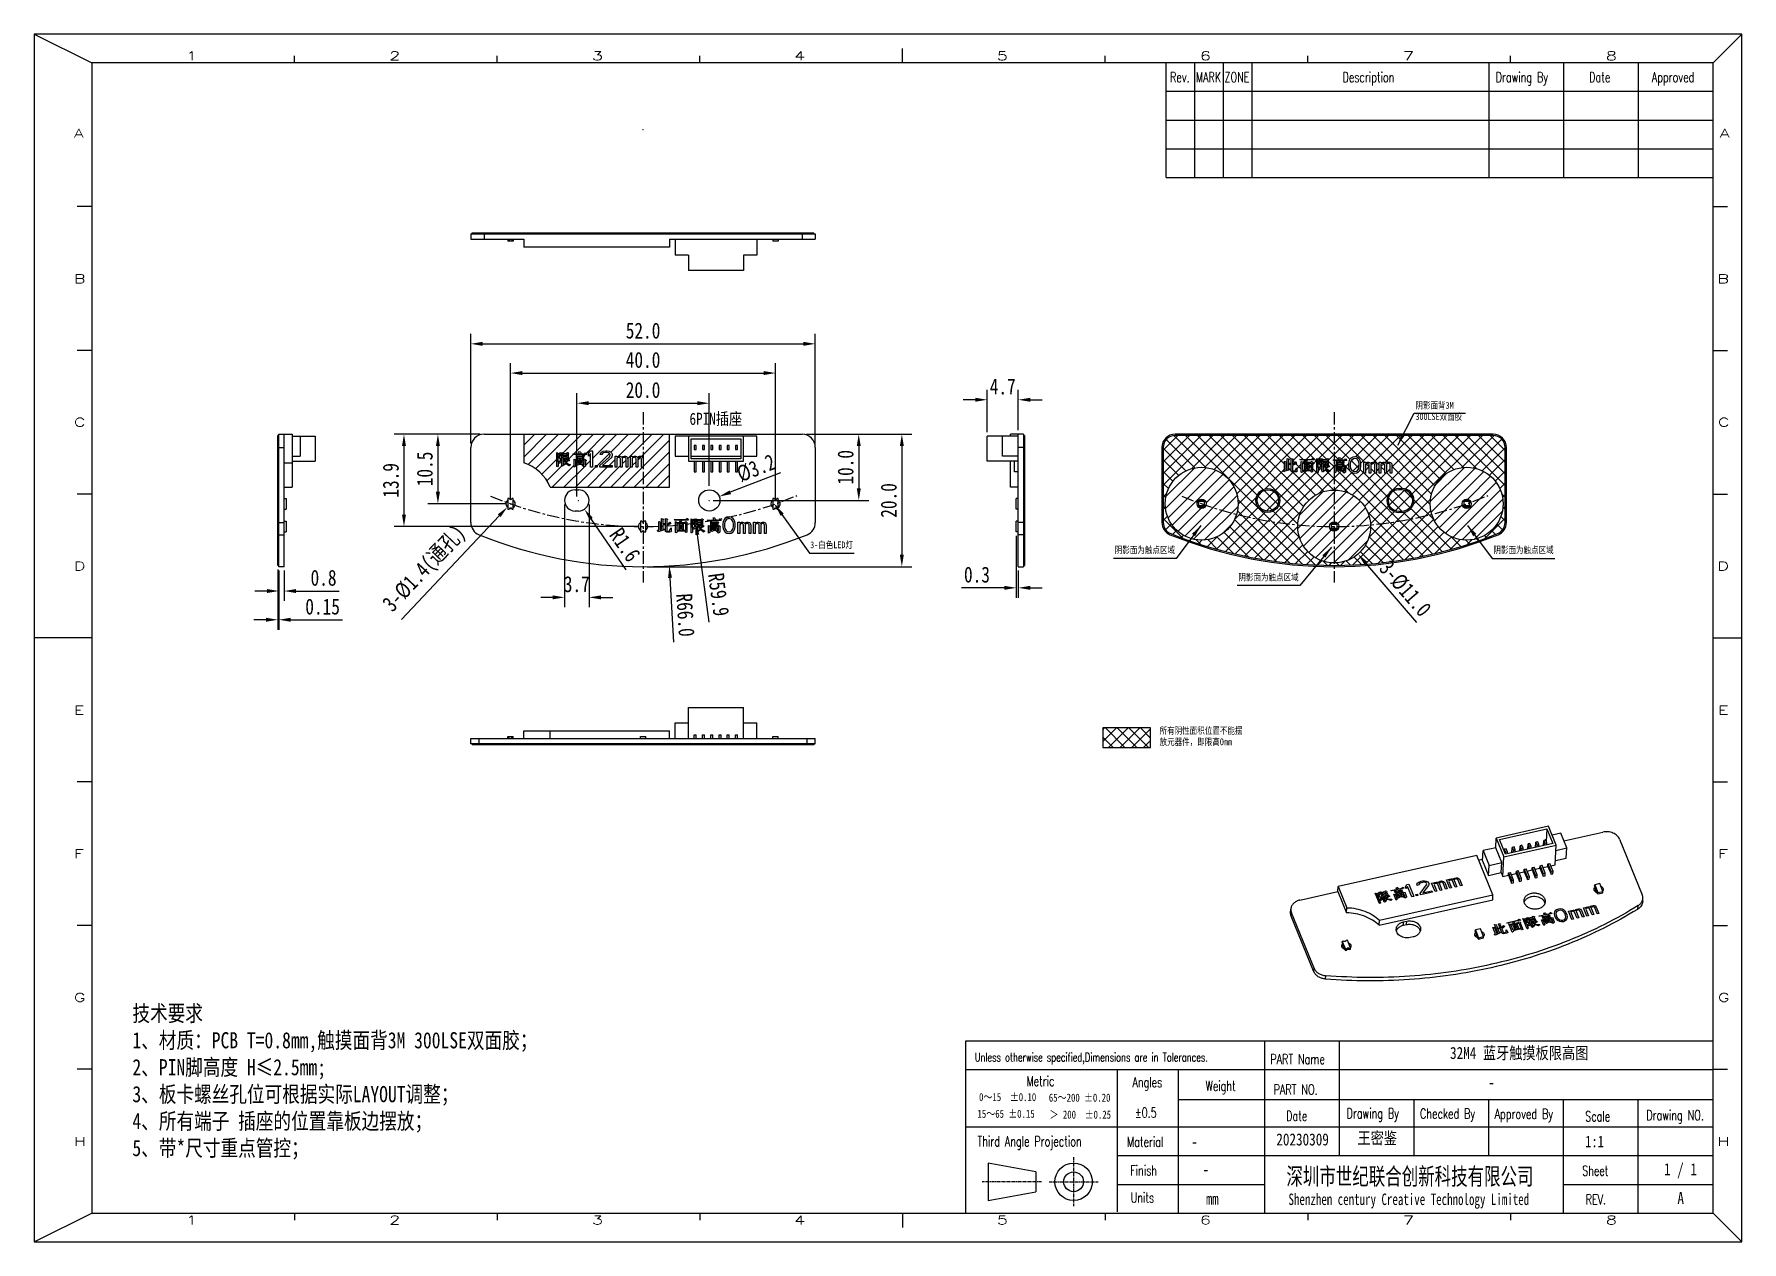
# Model space of a CAD drawing. Header units: inches. Extents: x 847 to 1105, y -1630 to -1447.
import ezdxf

# ---------------------------------------------------------------- set-up
doc = ezdxf.new("R2010")
doc.units = ezdxf.units.IN
doc.header["$LTSCALE"] = 5
doc.header["$MEASUREMENT"] = 0
doc.header["$PDMODE"] = 3
doc.header["$PDSIZE"] = 0.3125
doc.linetypes.add('CENTER', pattern=[0.6, 0.375, -0.075, 0.075, -0.075])
doc.linetypes.add('CENTER2', pattern=[28.575, 19.05, -3.175, 3.175, -3.175])
doc.layers.get('0').update_dxf_attribs({"linetype": 'CONTINUOUS'})
doc.layers.get('Defpoints').update_dxf_attribs({"linetype": 'CONTINUOUS'})
for name, color, linetype in [('01___PRT_ALL_DTM_PLN', 7, 'CONTINUOUS'), ('02___PRT_ALL_AXES', 7, 'CONTINUOUS'), ('03___PRT_ALL_CURVES', 7, 'CONTINUOUS'), ('TEXT', 3, 'CONTINUOUS'), ('TITLE', 5, 'CONTINUOUS')]:
    doc.layers.add(name, color=color, linetype=linetype)
doc.layers.add('CENTER', color=1, linetype='CENTER2', lineweight=15)
doc.styles.add('Design', font='', dxfattribs={"width": 0.8})
doc.styles.add('Form', font='romans.shx', dxfattribs={"width": 0.7})
doc.styles.add('LOGO', font='', dxfattribs={"width": 0.7})
doc.styles.get("Standard").update_dxf_attribs({"font": 'STSONG.TTF', "width": 0.8})
doc.styles.get('Design').set_extended_font_data('SimSun')
doc.styles.get('LOGO').set_extended_font_data('SimSun')
doc.dimstyles.get("Standard").update_dxf_attribs({"dimscale": 0.3, "dimtxt": 8, "dimasz": 6, "dimexe": 5, "dimexo": 2, "dimgap": 2.5, "dimtad": 1, "dimdec": 1, "dimzin": 4, "dimdsep": 46, "dimtxsty": 'Standard', "dimcen": 0.09, "dimclrd": 3, "dimclre": 3, "dimclrt": 3, "dimadec": 0, "dimazin": 0, "dimtp": 0.01, "dimtm": 0.01, "dimtfac": 1, "dimtdec": 1, "dimtix": 1, "dimtofl": 0, "dimtmove": 0, "dimatfit": 3, "dimfxl": 0, "dimtolj": 1, "dimtzin": 4, "dimarcsym": 0})

msp = doc.modelspace()

# ---------------------------------------------------------------- texts
at = {"layer": 'TEXT', "attachment_point": 1}
for s, insert, char_height, width in [('{\\fSimSun|b0|i0|c134|p2;6PIN插座}', (945.81, -1504.63), 1.8225, 10.0058), ('{\\fSimSun|b0|i0|c134|p2;阴影面背3M 300LSE双面胶}', (1055.38, -1503.01), 1.0152, 7.5554), ('{\\fSimSun|b0|i0|c134|p2;阴影面为触点区域}', (1067.14, -1524.82), 1.0152, 9.3065), ('{\\fSimSun|b0|i0|c134|p2;所有阴性面积位置不能摆放元器件，即限高Omm}', (1016.76, -1552.09), 1.0152, 12.5907), ('{\\fSimSun|b0|i0|c134|p2;32M4 蓝牙触摸板限高图}', (1060.6, -1600.33), 1.8225, 133.6872), ('{\\fSimSun|b0|i0|c134|p2;-}', (1066.37, -1604.75), 1.8225, 133.6872), ('{\\fSimSun|b0|i0|c134|p2;20230309}', (1034.38, -1613.38), 1.8225, 30.8596), ('{\\fSimSun|b0|i0|c134|p2;王密鉴}', (1046.63, -1613.17), 1.8225, 10.0058), ('{\\fSimSun|b0|i0|c134|p2;-}', (1021.55, -1613.7), 1.8225, 30.8596), ('{\\fSimSun|b0|i0|c134|p2;1 / 1}', (1092.9, -1617.88), 1.8225, 30.8596), ('{\\fSimSun|b0|i0|c134|p2;-}', (1023.23, -1617.88), 1.8225, 30.8596), ('{\\fSimSun|b0|i0|c134|p2;A}', (1094.92, -1622.23), 1.8225, 30.8596)]:
    msp.add_mtext(s, dxfattribs=dict(at, insert=insert, char_height=char_height, width=width))
at = {"layer": 'TEXT', "char_height": 1.0152, "width": 9.3065, "attachment_point": 3, "rotation": 0}
for s, insert in [('{\\fSimSun|b0|i0|c134|p2;3-白色LED灯}', (970.48, -1524.05)), ('{\\fSimSun|b0|i0|c134|p2;阴影面为触点区域}', (1019.09, -1524.82)), ('{\\fSimSun|b0|i0|c134|p2;阴影面为触点区域}', (1037.75, -1528.94))]:
    msp.add_mtext(s, dxfattribs=dict(at, insert=insert))
at = {"layer": 'TITLE', "color": 0, "insert": (861.73, -1594.04), "char_height": 2.4386, "width": 72.2616, "attachment_point": 1}
msp.add_mtext('{\\fSimSun|b0|i0|c134|p2;技术要求\\P\\C3;1、材质：PCB T=0.8mm,触摸面背3M 300LSE双面胶；\\P2、PIN脚高度 H≤2.5mm;\\P3、板卡螺丝孔位可根据实际LAYOUT调整；\\P4、所有端子 插座的位置靠板边摆放；\\P5、带*尺寸重点管控；}', dxfattribs=at)

# ---------------------------------------------------------------- blocks, each defined once
blk = doc.blocks.new('10')
at = {"layer": 'TITLE', "color": 0}
for p, q in [((-1113.31, -29.01), (-1113.31, -239.02)), ((-1113.31, -29.01), (-1103.3, -34.01)), ((-816.31, -29.01), (-1113.31, -29.01)), ((-816.31, -29.01), (-821.3, -34.01)), ((-816.31, -239.02), (-816.31, -29.01)), ((-816.31, -239.02), (-821.3, -234.02)), ((-1113.31, -239.02), (-816.31, -239.02))]:
    blk.add_line(p, q, dxfattribs=at)
at = {"layer": 'TITLE', "color": 5}
for p, q in [((-962.3, -34.01), (-962.3, -31.51)), ((-1103.3, -34.01), (-1103.3, -234.02)), ((-821.3, -34.01), (-1103.3, -34.01)), ((-1068.05, -34.01), (-1068.05, -32.76)), ((-1032.8, -34.01), (-1032.8, -32.76)), ((-997.55, -34.01), (-997.55, -32.76)), ((-927.03, -34.01), (-927.03, -32.76)), ((-916.44, -53.96), (-916.44, -34.01)), ((-911.45, -53.96), (-911.45, -34.01)), ((-911.45, -53.96), (-911.45, -34.01)), ((-906.46, -53.96), (-906.46, -34.01)), ((-901.46, -53.96), (-901.46, -34.01)), ((-860.26, -53.96), (-860.26, -34.01)), ((-847.27, -53.96), (-847.27, -34.01)), ((-834.29, -53.96), (-834.29, -34.01)), ((-821.3, -234.02), (-821.3, -34.01)), ((-821.3, -39), (-916.44, -39)), ((-821.3, -44), (-916.44, -44)), ((-821.3, -48.99), (-916.44, -48.99)), ((-916.44, -53.96), (-821.3, -53.96)), ((-1103.3, -59.01), (-1105.8, -59.01)), ((-821.3, -59.01), (-818.81, -59.01)), ((-1103.3, -84.01), (-1105.8, -84.01)), ((-821.3, -84.01), (-818.81, -84.01)), ((-1103.3, -109.01), (-1105.8, -109.01)), ((-821.3, -109.01), (-818.81, -109.01)), ((-1103.3, -134.01), (-1113.31, -134.01)), ((-821.3, -134.01), (-816.3, -134.01)), ((-1103.3, -159.01), (-1105.8, -159.01)), ((-821.3, -159.01), (-818.81, -159.01)), ((-1103.3, -184.01), (-1105.8, -184.01)), ((-821.3, -184.01), (-818.81, -184.01)), ((-951.28, -204.06), (-821.3, -204.06)), ((-951.28, -234.02), (-951.28, -204.06)), ((-899.29, -234.02), (-899.29, -204.06)), ((-886.29, -224.03), (-886.29, -204.06)), ((-1103.3, -209.01), (-1105.8, -209.01)), ((-951.28, -209.05), (-821.3, -209.05)), ((-924.87, -233.82), (-924.87, -209.05)), ((-914.29, -234.02), (-914.29, -209.05)), ((-821.3, -209.01), (-818.81, -209.01)), ((-914.29, -214.25), (-821.3, -214.25)), ((-873.3, -224.03), (-873.3, -214.25)), ((-860.3, -224.03), (-860.3, -214.25)), ((-847.31, -234.02), (-847.31, -214.25)), ((-834.31, -234.02), (-834.31, -214.25)), ((-951.28, -219.04), (-821.3, -219.04)), ((-924.87, -224.03), (-821.3, -224.03)), ((-924.87, -229.03), (-899.29, -229.03)), ((-847.31, -229.03), (-821.3, -229.03)), ((-1103.3, -234.02), (-821.3, -234.02)), ((-1068.05, -234.02), (-1068.05, -235.27)), ((-1032.8, -234.02), (-1032.8, -235.27)), ((-997.55, -234.02), (-997.55, -235.27)), ((-962.3, -234.02), (-962.3, -236.52)), ((-891.78, -234.02), (-891.78, -235.27)), ((-856.53, -234.02), (-856.53, -235.27))]:
    blk.add_line(p, q, dxfattribs=at)
at = {"layer": 'TITLE', "color": 251}
for p, q in [((-891.78, -34.01), (-891.78, -32.76)), ((-856.53, -34.01), (-856.53, -32.76)), ((-1113.31, -239.02), (-1103.3, -234.02)), ((-927.03, -234.02), (-927.03, -235.27))]:
    blk.add_line(p, q, dxfattribs=at)
at = {"layer": 'TITLE'}
for p, q in [((-947.4, -225.32), (-947.4, -231.84)), ((-939.08, -226.86), (-947.4, -225.32)), ((-939.08, -226.86), (-939.08, -230.3)), ((-947.4, -231.84), (-939.08, -230.3))]:
    blk.add_line(p, q, dxfattribs=at)
at = {"layer": 'TITLE', "color": 1, "linetype": 'CENTER', "ltscale": 0.3}
for p, q in [((-932.52, -224.32), (-932.52, -232.84)), ((-938.08, -228.58), (-948.4, -228.58)), ((-936.78, -228.58), (-928.26, -228.58))]:
    blk.add_line(p, q, dxfattribs=at)
at = {"layer": 'TITLE'}
for radius in [3.26, 1.72]:
    blk.add_circle((-932.52, -228.58), radius, dxfattribs=at)
at = {"layer": 'TITLE', "color": 6, "style": 'Form', "width": 1.5}
for s, p in [('1', (-1086.86, -33.54)), ('2', (-1051.56, -33.54)), ('3', (-1016.29, -33.54)), ('4', (-981.14, -33.54)), ('5', (-945.87, -33.54)), ('6', (-910.57, -33.54)), ('7', (-875.24, -33.54)), ('8', (-839.96, -33.54)), ('A', (-1106.4, -47)), ('A', (-820.14, -47)), ('B', (-1106.4, -72.3)), ('B', (-820.56, -72.3)), ('C', (-1106.4, -97.25)), ('C', (-820.46, -97.25)), ('D', (-1106.4, -122.26)), ('D', (-820.56, -122.26)), ('E', (-1106.4, -147.33)), ('E', (-820.46, -147.33)), ('F', (-1106.4, -172.3)), ('F', (-820.46, -172.3)), ('G', (-1106.4, -197.27)), ('G', (-820.46, -197.27)), ('H', (-1106.4, -222.3)), ('H', (-820.56, -222.3)), ('1', (-1086.86, -235.98)), ('2', (-1051.56, -235.98)), ('3', (-1016.29, -235.98)), ('4', (-981.14, -235.98)), ('5', (-945.87, -235.98)), ('6', (-910.57, -235.98)), ('7', (-875.24, -235.98)), ('8', (-839.96, -235.98))]:
    blk.add_text(s, height=1.5, dxfattribs=at).set_placement(p)
at = {"layer": 'TITLE', "color": 0}
for s, height, style, width, p in [('Rev.', 1.748, 'Form', 0.7, (-915.74, -37.36)), ('MARK', 1.748, 'Form', 0.7, (-911.27, -37.36)), ('ZONE', 1.748, 'Form', 0.7, (-906.28, -37.36)), ('Description', 1.748, 'Form', 0.7, (-885.75, -37.36)), ('Drawing By', 1.748, 'Form', 0.7, (-859.12, -37.36)), ('Date', 1.748, 'Form', 0.7, (-842.86, -37.36)), ('Approved', 1.748, 'Form', 0.7, (-831.96, -37.36)), ('Unless otherwise specified,Dimensions are in Tolerances.', 1.4983, 'Form', 0.7, (-949.71, -207.67)), ('PART Name', 1.748, 'Form', 0.7, (-898.31, -208.12)), ('Metric', 1.748, 'Form', 0.7, (-940.72, -211.94)), ('Angles', 1.748, 'Form', 0.7, (-922.3, -212.13)), ('0～15  %%P0.10', 1.4, 'Design', 0.8, (-948.97, -214.55)), ('65～200 %%P0.20', 1.4, 'Design', 0.8, (-936.83, -214.65)), ('Weight', 1.748, 'Form', 0.7, (-909.57, -212.77)), ('PART NO.', 1.748, 'Form', 0.7, (-897.74, -213.4)), ('15～65 %%P0.15', 1.4, 'Design', 0.8, (-949.24, -217.45)), ('＞ 200  %%P0.25 ', 1.4, 'Design', 0.8, (-936.72, -217.6)), ('%%p0.5', 1.748, 'Form', 0.7, (-921.86, -217.42)), ('Date', 1.748, 'Form', 0.7, (-895.56, -218)), ('Drawing By', 1.748, 'Form', 0.7, (-885.05, -217.55)), ('Checked By', 1.748, 'Form', 0.7, (-872.27, -217.6)), ('Approved By', 1.748, 'Form', 0.7, (-859.29, -217.65)), ('Scale', 1.748, 'Form', 0.7, (-843.55, -218.07)), ('Drawing NO.', 1.748, 'Form', 0.7, (-832.92, -217.87)), ('Third Angle Projection', 1.748, 'Form', 0.7, (-949.26, -222.42)), ('Material', 1.748, 'Form', 0.7, (-923.24, -222.5)), ('Finish', 1.748, 'Form', 0.7, (-922.67, -227.47)), ('深圳市世纪联合创新科技有限公司', 3, 'LOGO', 0.7, (-895.51, -229.13)), ('Sheet', 1.748, 'Form', 0.7, (-844.07, -227.53)), ('Units', 1.748, 'Form', 0.7, (-922.6, -232.21)), ('Shenzhen century Creative Technology Limited', 1.9977, 'LOGO', 0.7, (-895.15, -232.62)), ('REV.', 1.748, 'Form', 0.7, (-843.47, -232.52))]:
    blk.add_text(s, height=height, dxfattribs=dict(at, style=style, width=width)).set_placement(p)
at = {"layer": 'TITLE', "color": 3, "ltscale": 10, "style": 'Design', "width": 0.8}
for tag, p in [('SCALE', (-843.55, -222.57)), ('SHEET', (-830.42, -227.68)), ('UNITS', (-909.5, -232.53)), ('REV', (-828.94, -232.54))]:
    blk.add_attdef(tag, p, '', height=2, dxfattribs=at)
blk = doc.blocks.new('*D23')
at = {"layer": '01___PRT_ALL_DTM_PLN', "color": 3, "lineweight": -2}
for p, q in [((912.8, -1509.26), (912.8, -1492.73)), ((914.6, -1494.23), (963, -1494.23)), ((964.8, -1509.26), (964.8, -1492.73))]:
    blk.add_line(p, q, dxfattribs=at)
at = {"layer": '01___PRT_ALL_DTM_PLN', "color": 3}
for points in [[(914.6, -1493.93), (914.6, -1494.53), (912.8, -1494.23)], [(963, -1494.53), (963, -1493.93), (964.8, -1494.23)]]:
    blk.add_solid(points, dxfattribs=at)
at = {"layer": 'Defpoints', "color": 0}
for p in [(964.8, -1494.23), (912.8, -1509.86), (964.8, -1509.86)]:
    blk.add_point(p, dxfattribs=at)
at = {"layer": '01___PRT_ALL_DTM_PLN', "color": 3, "insert": (938.8, -1492.25), "char_height": 2.4, "attachment_point": 5}
blk.add_mtext('\\A1;52.0', dxfattribs=at)
blk = doc.blocks.new('*D24')
at = {"layer": '01___PRT_ALL_DTM_PLN', "color": 3, "lineweight": -2}
for p, q in [((963.4, -1507.86), (979.36, -1507.86)), ((977.86, -1509.66), (977.86, -1526.06)), ((939.4, -1527.86), (979.36, -1527.86))]:
    blk.add_line(p, q, dxfattribs=at)
at = {"layer": '01___PRT_ALL_DTM_PLN', "color": 3}
for points in [[(978.16, -1509.66), (977.56, -1509.66), (977.86, -1507.86)], [(977.56, -1526.06), (978.16, -1526.06), (977.86, -1527.86)]]:
    blk.add_solid(points, dxfattribs=at)
at = {"layer": 'Defpoints', "color": 0}
for p in [(962.8, -1507.86), (938.8, -1527.86), (977.86, -1527.86)]:
    blk.add_point(p, dxfattribs=at)
at = {"layer": '01___PRT_ALL_DTM_PLN', "color": 3, "insert": (975.89, -1517.86), "char_height": 2.4, "attachment_point": 5, "rotation": 90}
blk.add_mtext('\\A1;20.0', dxfattribs=at)
blk = doc.blocks.new('*D25')
at = {"layer": '01___PRT_ALL_DTM_PLN', "color": 3, "lineweight": -2}
for p, q in [((938.77, -1461.86), (938.83, -1461.86)), ((938.8, -1461.89), (938.8, -1461.83)), ((943.46, -1539.23), (942.88, -1529.54))]:
    blk.add_line(p, q, dxfattribs=at)
at = {"layer": '01___PRT_ALL_DTM_PLN', "color": 3}
blk.add_solid([(943.17, -1529.52), (942.58, -1529.55), (942.77, -1527.74)], dxfattribs=at)
at = {"layer": 'Defpoints', "color": 0}
for p in [(938.8, -1461.86), (942.77, -1527.74)]:
    blk.add_point(p, dxfattribs=at)
at = {"layer": '01___PRT_ALL_DTM_PLN', "color": 3, "insert": (945.2, -1535.16), "char_height": 2.4, "attachment_point": 5, "rotation": 273.446}
blk.add_mtext('\\A1;R66.0', dxfattribs=at)
blk = doc.blocks.new('*D26')
at = {"layer": '01___PRT_ALL_DTM_PLN', "color": 3, "lineweight": -2}
for p, q in [((995.14, -1523.19), (995.14, -1532.55)), ((995.44, -1528.46), (995.44, -1532.55)), ((993.34, -1531.05), (986.87, -1531.05)), ((997.24, -1531.05), (999.04, -1531.05))]:
    blk.add_line(p, q, dxfattribs=at)
at = {"layer": '01___PRT_ALL_DTM_PLN', "color": 3}
for points in [[(993.34, -1531.35), (993.34, -1530.75), (995.14, -1531.05)], [(997.24, -1530.75), (997.24, -1531.35), (995.44, -1531.05)]]:
    blk.add_solid(points, dxfattribs=at)
at = {"layer": 'Defpoints', "color": 0}
for p in [(995.14, -1522.59), (995.44, -1527.86), (995.44, -1531.05)]:
    blk.add_point(p, dxfattribs=at)
at = {"layer": '01___PRT_ALL_DTM_PLN', "color": 3, "insert": (989.2, -1529.07), "char_height": 2.4, "attachment_point": 5}
blk.add_mtext('\\A1;0.3', dxfattribs=at)
blk = doc.blocks.new('*D27')
at = {"layer": '01___PRT_ALL_DTM_PLN', "color": 3, "lineweight": -2}
for p, q in [((990.74, -1507.56), (990.74, -1501.17)), ((995.44, -1507.26), (995.44, -1501.17)), ((988.94, -1502.67), (987.14, -1502.67)), ((997.24, -1502.67), (999.04, -1502.67))]:
    blk.add_line(p, q, dxfattribs=at)
at = {"layer": '01___PRT_ALL_DTM_PLN', "color": 3}
for points in [[(988.94, -1502.97), (988.94, -1502.37), (990.74, -1502.67)], [(997.24, -1502.37), (997.24, -1502.97), (995.44, -1502.67)]]:
    blk.add_solid(points, dxfattribs=at)
at = {"layer": 'Defpoints', "color": 0}
for p in [(990.74, -1502.67), (990.74, -1508.16), (995.44, -1507.86)]:
    blk.add_point(p, dxfattribs=at)
at = {"layer": '01___PRT_ALL_DTM_PLN', "color": 3, "insert": (993.09, -1500.69), "char_height": 2.4, "attachment_point": 5}
blk.add_mtext('\\A1;4.7', dxfattribs=at)
blk = doc.blocks.new('*D28')
at = {"layer": '01___PRT_ALL_DTM_PLN', "color": 3, "lineweight": -2}
for p, q in [((883.68, -1528.26), (883.68, -1537.37)), ((883.83, -1528.46), (883.83, -1537.37)), ((881.88, -1535.87), (880.08, -1535.87)), ((885.63, -1535.87), (893.45, -1535.87))]:
    blk.add_line(p, q, dxfattribs=at)
at = {"layer": '01___PRT_ALL_DTM_PLN', "color": 3}
for points in [[(881.88, -1536.17), (881.88, -1535.57), (883.68, -1535.87)], [(885.63, -1535.57), (885.63, -1536.17), (883.83, -1535.87)]]:
    blk.add_solid(points, dxfattribs=at)
at = {"layer": 'Defpoints', "color": 0}
for p in [(883.68, -1527.66), (883.83, -1527.86), (883.83, -1535.87)]:
    blk.add_point(p, dxfattribs=at)
at = {"layer": '01___PRT_ALL_DTM_PLN', "color": 3, "insert": (890.44, -1533.9), "char_height": 2.4, "attachment_point": 5}
blk.add_mtext('\\A1;0.15', dxfattribs=at)
blk = doc.blocks.new('*D32')
at = {"layer": '01___PRT_ALL_DTM_PLN', "color": 3, "lineweight": -2}
for p, q in [((938.77, -1461.86), (938.83, -1461.86)), ((938.8, -1461.89), (938.8, -1461.83)), ((948.76, -1536.22), (947, -1523.05))]:
    blk.add_line(p, q, dxfattribs=at)
at = {"layer": '01___PRT_ALL_DTM_PLN', "color": 3}
blk.add_solid([(947.3, -1523.01), (946.7, -1523.09), (946.76, -1521.26)], dxfattribs=at)
at = {"layer": 'Defpoints', "color": 0}
for p in [(938.8, -1461.86), (946.76, -1521.26)]:
    blk.add_point(p, dxfattribs=at)
at = {"layer": '01___PRT_ALL_DTM_PLN', "color": 3, "insert": (950.21, -1532.07), "char_height": 2.4, "attachment_point": 5, "rotation": 277.6319}
blk.add_mtext('\\A1;R59.9', dxfattribs=at)
blk = doc.blocks.new('*D33')
at = {"layer": '01___PRT_ALL_DTM_PLN', "color": 3, "lineweight": -2}
for p, q in [((918.8, -1517.76), (918.8, -1497.14)), ((958.8, -1517.76), (958.8, -1497.14)), ((920.6, -1498.64), (957, -1498.64))]:
    blk.add_line(p, q, dxfattribs=at)
at = {"layer": '01___PRT_ALL_DTM_PLN', "color": 3}
for points in [[(920.6, -1498.34), (920.6, -1498.94), (918.8, -1498.64)], [(957, -1498.94), (957, -1498.34), (958.8, -1498.64)]]:
    blk.add_solid(points, dxfattribs=at)
at = {"layer": 'Defpoints', "color": 0}
for p in [(958.8, -1498.64), (918.8, -1518.36), (958.8, -1518.36)]:
    blk.add_point(p, dxfattribs=at)
at = {"layer": '01___PRT_ALL_DTM_PLN', "color": 3, "insert": (938.8, -1496.67), "char_height": 2.4, "attachment_point": 5}
blk.add_mtext('\\A1;40.0', dxfattribs=at)
blk = doc.blocks.new('*D35')
at = {"layer": '01___PRT_ALL_DTM_PLN', "color": 3, "lineweight": -2}
for p, q in [((928.8, -1517.26), (928.8, -1501.69)), ((948.8, -1515.66), (948.8, -1501.69)), ((930.6, -1503.19), (947, -1503.19))]:
    blk.add_line(p, q, dxfattribs=at)
at = {"layer": '01___PRT_ALL_DTM_PLN', "color": 3}
for points in [[(930.6, -1502.89), (930.6, -1503.49), (928.8, -1503.19)], [(947, -1503.49), (947, -1502.89), (948.8, -1503.19)]]:
    blk.add_solid(points, dxfattribs=at)
at = {"layer": 'Defpoints', "color": 0}
for p in [(948.8, -1503.19), (928.8, -1517.86), (948.8, -1516.26)]:
    blk.add_point(p, dxfattribs=at)
at = {"layer": '01___PRT_ALL_DTM_PLN', "color": 3, "insert": (938.8, -1501.21), "char_height": 2.4, "attachment_point": 5}
blk.add_mtext('\\A1;20.0', dxfattribs=at)
blk = doc.blocks.new('*D36')
at = {"layer": '01___PRT_ALL_DTM_PLN', "color": 3, "lineweight": -2}
for p, q in [((963.4, -1507.86), (972.86, -1507.86)), ((971.36, -1509.66), (971.36, -1516.06)), ((949.4, -1517.86), (972.86, -1517.86))]:
    blk.add_line(p, q, dxfattribs=at)
at = {"layer": '01___PRT_ALL_DTM_PLN', "color": 3}
for points in [[(971.66, -1509.66), (971.06, -1509.66), (971.36, -1507.86)], [(971.06, -1516.06), (971.66, -1516.06), (971.36, -1517.86)]]:
    blk.add_solid(points, dxfattribs=at)
at = {"layer": 'Defpoints', "color": 0}
for p in [(962.8, -1507.86), (948.8, -1517.86), (971.36, -1517.86)]:
    blk.add_point(p, dxfattribs=at)
at = {"layer": '01___PRT_ALL_DTM_PLN', "color": 3, "insert": (969.38, -1512.86), "char_height": 2.4, "attachment_point": 5, "rotation": 90}
blk.add_mtext('\\A1;10.0', dxfattribs=at)
blk = doc.blocks.new('*D41')
at = {"layer": '01___PRT_ALL_DTM_PLN', "color": 3, "lineweight": -2}
for p, q in [((914.2, -1507.86), (906.34, -1507.86)), ((907.84, -1509.66), (907.84, -1516.56)), ((918.2, -1518.36), (906.34, -1518.36))]:
    blk.add_line(p, q, dxfattribs=at)
at = {"layer": '01___PRT_ALL_DTM_PLN', "color": 3}
for points in [[(908.14, -1509.66), (907.54, -1509.66), (907.84, -1507.86)], [(907.54, -1516.56), (908.14, -1516.56), (907.84, -1518.36)]]:
    blk.add_solid(points, dxfattribs=at)
at = {"layer": 'Defpoints', "color": 0}
for p in [(914.8, -1507.86), (907.84, -1518.36), (918.8, -1518.36)]:
    blk.add_point(p, dxfattribs=at)
at = {"layer": '01___PRT_ALL_DTM_PLN', "color": 3, "insert": (905.86, -1513.11), "char_height": 2.4, "attachment_point": 5, "rotation": 90}
blk.add_mtext('\\A1;10.5', dxfattribs=at)
blk = doc.blocks.new('*D42')
at = {"layer": '01___PRT_ALL_DTM_PLN', "color": 3, "lineweight": -2}
for p, q in [((914.2, -1507.86), (901.22, -1507.86)), ((902.72, -1509.66), (902.72, -1519.99)), ((938.2, -1521.79), (901.22, -1521.79))]:
    blk.add_line(p, q, dxfattribs=at)
at = {"layer": '01___PRT_ALL_DTM_PLN', "color": 3}
for points in [[(903.02, -1509.66), (902.42, -1509.66), (902.72, -1507.86)], [(902.42, -1519.99), (903.02, -1519.99), (902.72, -1521.79)]]:
    blk.add_solid(points, dxfattribs=at)
at = {"layer": 'Defpoints', "color": 0}
for p in [(914.8, -1507.86), (902.72, -1521.79), (938.8, -1521.79)]:
    blk.add_point(p, dxfattribs=at)
at = {"layer": '01___PRT_ALL_DTM_PLN', "color": 3, "insert": (900.74, -1514.83), "char_height": 2.4, "attachment_point": 5, "rotation": 90}
blk.add_mtext('\\A1;13.9', dxfattribs=at)
blk = doc.blocks.new('*D43')
at = {"layer": '01___PRT_ALL_DTM_PLN', "color": 3, "lineweight": -2}
for p, q in [((959.54, -1513.69), (951.97, -1516.63)), ((948.77, -1517.86), (948.83, -1517.86)), ((948.8, -1517.89), (948.8, -1517.83))]:
    blk.add_line(p, q, dxfattribs=at)
at = {"layer": '01___PRT_ALL_DTM_PLN', "color": 3}
blk.add_solid([(951.86, -1516.35), (952.08, -1516.91), (950.29, -1517.28)], dxfattribs=at)
at = {"layer": 'Defpoints', "color": 0}
for p in [(950.29, -1517.28), (947.31, -1518.44)]:
    blk.add_point(p, dxfattribs=at)
at = {"layer": '01___PRT_ALL_DTM_PLN', "color": 3, "insert": (955.88, -1512.99), "char_height": 2.4, "attachment_point": 5, "rotation": 21.1926}
blk.add_mtext('\\A1;%%c3.2', dxfattribs=at)
blk = doc.blocks.new('*D44')
at = {"layer": '01___PRT_ALL_DTM_PLN', "color": 3, "lineweight": -2}
for p, q in [((929.02, -1517.86), (929.08, -1517.86)), ((929.05, -1517.89), (929.05, -1517.83)), ((936.27, -1528.35), (930.98, -1520.66))]:
    blk.add_line(p, q, dxfattribs=at)
at = {"layer": '01___PRT_ALL_DTM_PLN', "color": 3}
blk.add_solid([(931.22, -1520.49), (930.73, -1520.83), (929.96, -1519.18)], dxfattribs=at)
at = {"layer": 'Defpoints', "color": 0}
for p in [(929.05, -1517.86), (929.96, -1519.18)]:
    blk.add_point(p, dxfattribs=at)
at = {"layer": '01___PRT_ALL_DTM_PLN', "color": 3, "insert": (936.06, -1524.55), "char_height": 2.4, "attachment_point": 5, "rotation": 304.5454}
blk.add_mtext('\\A1;R1.6', dxfattribs=at)
blk = doc.blocks.new('*D46')
at = {"layer": '01___PRT_ALL_DTM_PLN', "color": 3, "lineweight": -2}
for p, q in [((883.83, -1528.46), (883.83, -1533.03)), ((884.63, -1528.46), (884.63, -1533.03)), ((882.03, -1531.53), (880.23, -1531.53)), ((886.43, -1531.53), (892.92, -1531.53))]:
    blk.add_line(p, q, dxfattribs=at)
at = {"layer": '01___PRT_ALL_DTM_PLN', "color": 3}
for points in [[(882.03, -1531.83), (882.03, -1531.23), (883.83, -1531.53)], [(886.43, -1531.23), (886.43, -1531.83), (884.63, -1531.53)]]:
    blk.add_solid(points, dxfattribs=at)
at = {"layer": 'Defpoints', "color": 0}
for p in [(883.83, -1527.86), (884.63, -1527.86), (884.63, -1531.53)]:
    blk.add_point(p, dxfattribs=at)
at = {"layer": '01___PRT_ALL_DTM_PLN', "color": 3, "insert": (890.58, -1529.55), "char_height": 2.4, "attachment_point": 5}
blk.add_mtext('\\A1;0.8', dxfattribs=at)
blk = doc.blocks.new('*D47')
at = {"layer": '01___PRT_ALL_DTM_PLN', "color": 3, "lineweight": -2}
for p, q in [((1043.09, -1521.79), (1043.14, -1521.79)), ((1043.11, -1521.82), (1043.11, -1521.77)), ((1055.61, -1536.26), (1047.89, -1527.32))]:
    blk.add_line(p, q, dxfattribs=at)
at = {"layer": '01___PRT_ALL_DTM_PLN', "color": 3}
blk.add_solid([(1048.11, -1527.12), (1047.66, -1527.51), (1046.71, -1525.96)], dxfattribs=at)
at = {"layer": 'Defpoints', "color": 0}
for p in [(1039.52, -1517.63), (1046.71, -1525.96)]:
    blk.add_point(p, dxfattribs=at)
at = {"layer": '01___PRT_ALL_DTM_PLN', "color": 3, "insert": (1053.84, -1531.17), "char_height": 2.4, "attachment_point": 5, "rotation": 310.8348}
blk.add_mtext('3-\\A1;%%c11.0', dxfattribs=at)
blk = doc.blocks.new('*D48')
at = {"layer": '01___PRT_ALL_DTM_PLN', "color": 3, "lineweight": -2}
for p, q in [((902.32, -1535.84), (917.09, -1520.18)), ((918.77, -1518.36), (918.83, -1518.36)), ((918.8, -1518.39), (918.8, -1518.33))]:
    blk.add_line(p, q, dxfattribs=at)
at = {"layer": '01___PRT_ALL_DTM_PLN', "color": 3}
blk.add_solid([(917.3, -1520.38), (916.87, -1519.97), (918.32, -1518.87)], dxfattribs=at)
at = {"layer": 'Defpoints', "color": 0}
for p in [(919.28, -1517.85), (918.32, -1518.87)]:
    blk.add_point(p, dxfattribs=at)
at = {"layer": '01___PRT_ALL_DTM_PLN', "color": 3, "insert": (905.94, -1528.28), "char_height": 2.4, "attachment_point": 5, "rotation": 46.6936}
blk.add_mtext('3-\\A1;%%c1.4(通孔)', dxfattribs=at)
blk = doc.blocks.new('*D49')
at = {"layer": '01___PRT_ALL_DTM_PLN', "color": 3, "lineweight": -2}
for p, q in [((926.95, -1518.46), (926.95, -1533.99)), ((930.65, -1518.46), (930.65, -1533.99)), ((925.15, -1532.49), (923.35, -1532.49)), ((932.45, -1532.49), (934.25, -1532.49))]:
    blk.add_line(p, q, dxfattribs=at)
at = {"layer": '01___PRT_ALL_DTM_PLN', "color": 3}
for points in [[(925.15, -1532.79), (925.15, -1532.19), (926.95, -1532.49)], [(932.45, -1532.19), (932.45, -1532.79), (930.65, -1532.49)]]:
    blk.add_solid(points, dxfattribs=at)
at = {"layer": 'Defpoints', "color": 0}
for p in [(926.95, -1517.86), (930.65, -1517.86), (930.65, -1532.49)]:
    blk.add_point(p, dxfattribs=at)
at = {"layer": '01___PRT_ALL_DTM_PLN', "color": 3, "insert": (928.8, -1530.51), "char_height": 2.4, "attachment_point": 5}
blk.add_mtext('\\A1;3.7', dxfattribs=at)

# ---------------------------------------------------------------- dimensions: what is measured, and where the dimension line sits
at = {"layer": '01___PRT_ALL_DTM_PLN', "color": 3}
for mpoint, picture, middle in [((942.77, -1527.74), '*D25', (943.02, -1531.96)), ((946.76, -1521.26), '*D32', (948.24, -1532.33))]:
    dim = msp.add_radius_dim(center=(938.8, -1461.86), mpoint=mpoint, dimstyle='Standard', dxfattribs=at)
    dim.commit()
    dim.dimension.update_dxf_attribs({"geometry": picture, "text_midpoint": middle, "dimtype": 164})
for base, p1, p2, picture, middle in [((964.8, -1494.23), (912.8, -1509.86), (964.8, -1509.86), '*D23', (938.8, -1492.25)), ((958.8, -1498.64), (918.8, -1518.36), (958.8, -1518.36), '*D33', (938.8, -1496.67)), ((948.8, -1503.19), (928.8, -1517.86), (948.8, -1516.26), '*D35', (938.8, -1501.21)), ((990.74, -1502.67), (995.44, -1507.86), (990.74, -1508.16), '*D27', (993.09, -1500.69)), ((930.65, -1532.49), (926.95, -1517.86), (930.65, -1517.86), '*D49', (928.8, -1530.51))]:
    dim = msp.add_linear_dim(base=base, p1=p1, p2=p2, dimstyle='Standard', dxfattribs=at)
    dim.commit()
    dim.dimension.update_dxf_attribs({"geometry": picture, "text_midpoint": middle})
for base, p1, p2, picture, middle in [((902.72, -1521.79), (914.8, -1507.86), (938.8, -1521.79), '*D42', (900.74, -1514.83)), ((907.84, -1518.36), (914.8, -1507.86), (918.8, -1518.36), '*D41', (905.86, -1513.11)), ((977.86, -1527.86), (962.8, -1507.86), (938.8, -1527.86), '*D24', (975.89, -1517.86)), ((971.36, -1517.86), (962.8, -1507.86), (948.8, -1517.86), '*D36', (969.38, -1512.86))]:
    dim = msp.add_linear_dim(base=base, p1=p1, p2=p2, angle=90, dimstyle='Standard', dxfattribs=at)
    dim.commit()
    dim.dimension.update_dxf_attribs({"geometry": picture, "text_midpoint": middle})
dim = msp.add_diameter_dim_2p(p1=(947.31, -1518.44), p2=(950.29, -1517.28), dimstyle='Standard', dxfattribs=at)
dim.commit()
dim.dimension.update_dxf_attribs({"geometry": '*D43', "text_midpoint": (955.88, -1512.99)})
dim = msp.add_diameter_dim_2p(p1=(919.28, -1517.85), p2=(918.32, -1518.87), text='3-<>(通孔)', dimstyle='Standard', override={"dimtmove": 1}, dxfattribs=at)
dim.commit()
dim.dimension.update_dxf_attribs({"geometry": '*D48', "text_midpoint": (907.8, -1530.03), "dimtype": 163})
dim = msp.add_radius_dim(center=(929.05, -1517.86), mpoint=(929.96, -1519.18), dimstyle='Standard', override={"dimtmove": 1}, dxfattribs=at)
dim.commit()
dim.dimension.update_dxf_attribs({"geometry": '*D44', "text_midpoint": (934.43, -1525.67), "dimtype": 164})
dim = msp.add_diameter_dim_2p(p1=(1039.52, -1517.63), p2=(1046.71, -1525.96), text='3-<>', dimstyle='Standard', dxfattribs=at)
dim.commit()
dim.dimension.update_dxf_attribs({"geometry": '*D47', "text_midpoint": (1051.68, -1531.7), "dimtype": 163})
for base, p1, p2, text, picture, middle in [((995.44, -1531.05), (995.14, -1522.59), (995.44, -1527.86), '0.3', '*D26', (989.2, -1531.05)), ((883.83, -1535.87), (883.68, -1527.66), (883.83, -1527.86), '0.15', '*D28', (890.44, -1535.87)), ((884.63, -1531.53), (883.83, -1527.86), (884.63, -1527.86), '0.8', '*D46', (890.58, -1531.53))]:
    dim = msp.add_linear_dim(base=base, p1=p1, p2=p2, text=text, dimstyle='Standard', dxfattribs=at)
    dim.commit()
    dim.dimension.update_dxf_attribs({"geometry": picture, "text_midpoint": middle, "dimtype": 160})

# ---------------------------------------------------------------- hatches: boundary and pattern name
at = {"layer": '01___PRT_ALL_DTM_PLN'}
h = msp.add_hatch(dxfattribs=at)
h.set_pattern_fill('ANSI31,_O', color=3, scale=10)
h.set_pattern_definition([(45, (-422.3956, -1.3329), (-0.8838835, 0.8838835), [])])
h.paths.add_polyline_path([(942.8, -1507.86), (920.8, -1507.86), (920.8, -1512.17, -0.219224), (924.8, -1515.86), (942.8, -1515.86)])
h.paths.add_polyline_path([(936.13, -1511.16), (936.29, -1511.21), (936.4, -1511.32), (936.5, -1511.58), (936.5, -1512.86), (936.24, -1512.86), (936.24, -1511.58), (936.19, -1511.48), (936.13, -1511.42), (936.03, -1511.37), (935.87, -1511.37), (935.77, -1511.42), (935.72, -1511.48), (935.67, -1511.58), (935.67, -1512.86), (935.41, -1512.86), (935.41, -1511.58), (935.35, -1511.48), (935.3, -1511.42), (935.2, -1511.37), (935.09, -1511.37), (934.94, -1511.42), (934.83, -1511.53), (934.83, -1512.86), (934.57, -1512.86), (934.57, -1511.16), (934.83, -1511.16), (934.83, -1511.32), (934.94, -1511.21), (935.09, -1511.16), (935.3, -1511.16), (935.46, -1511.21), (935.61, -1511.37), (935.77, -1511.21), (935.93, -1511.16)], flags=16)
h.paths.add_polyline_path([(936.92, -1511.16), (937.18, -1511.16), (937.18, -1511.32), (937.28, -1511.21), (937.44, -1511.16), (937.65, -1511.16), (937.8, -1511.21), (937.96, -1511.37), (938.11, -1511.21), (938.27, -1511.16), (938.48, -1511.16), (938.63, -1511.21), (938.74, -1511.32), (938.84, -1511.58), (938.84, -1512.86), (938.58, -1512.86), (938.58, -1511.58), (938.53, -1511.48), (938.48, -1511.42), (938.37, -1511.37), (938.22, -1511.37), (938.11, -1511.42), (938.06, -1511.48), (938.01, -1511.58), (938.01, -1512.86), (937.75, -1512.86), (937.75, -1511.58), (937.7, -1511.48), (937.65, -1511.42), (937.54, -1511.37), (937.44, -1511.37), (937.28, -1511.42), (937.18, -1511.53), (937.18, -1512.86), (936.92, -1512.86)], flags=16)
h.paths.add_polyline_path([(934.1, -1510.73), (934.16, -1510.94), (934.16, -1511.05), (934.1, -1511.26), (934, -1511.42), (932.7, -1512.59), (934.16, -1512.59), (934.16, -1512.86), (932.28, -1512.86), (932.28, -1512.59), (933.74, -1511.26), (933.84, -1511.05), (933.84, -1510.94), (933.74, -1510.78), (933.58, -1510.68), (933.32, -1510.63), (933.11, -1510.63), (932.85, -1510.68), (932.7, -1510.78), (932.59, -1510.94), (932.33, -1510.94), (932.38, -1510.73), (932.59, -1510.52), (932.8, -1510.41), (933.17, -1510.36), (933.37, -1510.36), (933.69, -1510.41), (933.9, -1510.52)], flags=16)
h.paths.add_polyline_path([(931.19, -1510.36), (931.19, -1512.86), (930.87, -1512.86), (930.87, -1510.78), (930.56, -1511.16), (930.56, -1510.73), (930.87, -1510.36)], flags=16)
h.paths.add_polyline_path([(931.86, -1512.59), (931.86, -1512.86), (931.6, -1512.86), (931.6, -1512.59)], flags=16)
h.paths.add_polyline_path([(930.32, -1510.91), (928.3, -1510.91), (928.22, -1510.84), (929.21, -1510.84), (929.17, -1510.8), (929.13, -1510.6), (929.09, -1510.52), (929.09, -1510.48), (929.29, -1510.52), (929.37, -1510.56), (929.42, -1510.7), (929.37, -1510.84), (930.01, -1510.84), (930.09, -1510.68), (930.13, -1510.68)], flags=16)
h.paths.add_polyline_path([(930.2, -1511.79), (930.2, -1511.83), (930.13, -1511.91), (930.13, -1512.58), (930.09, -1512.7), (929.85, -1512.82), (929.85, -1512.78), (929.77, -1512.66), (929.73, -1512.62), (929.65, -1512.58), (929.61, -1512.54), (929.65, -1512.5), (929.93, -1512.5), (929.93, -1511.83), (928.62, -1511.83), (928.62, -1512.7), (928.42, -1512.82), (928.42, -1511.63), (928.62, -1511.71), (929.89, -1511.71), (929.97, -1511.63)], flags=16)
h.paths.add_polyline_path([(929.89, -1511.15), (929.89, -1511.19), (929.81, -1511.27), (929.81, -1511.59), (929.69, -1511.67), (929.65, -1511.63), (929.65, -1511.55), (928.9, -1511.55), (928.9, -1511.63), (928.74, -1511.67), (928.74, -1511.03), (928.93, -1511.11), (929.61, -1511.11), (929.69, -1511.03)], flags=16)
h.paths.add_polyline_path([(929.65, -1511.19), (929.65, -1511.47), (928.9, -1511.47), (928.9, -1511.19)], flags=0)
h.paths.add_polyline_path([(929.77, -1512.07), (929.73, -1512.07), (929.69, -1512.15), (929.69, -1512.42), (929.53, -1512.5), (929.49, -1512.5), (929.45, -1512.42), (929.05, -1512.42), (929.05, -1512.5), (928.9, -1512.54), (928.86, -1512.5), (928.86, -1511.91), (929.05, -1511.99), (929.45, -1511.99), (929.53, -1511.87), (929.53, -1511.91)], flags=16)
h.paths.add_polyline_path([(929.45, -1512.07), (929.45, -1512.3), (929.05, -1512.3), (929.05, -1512.07)], flags=0)
h.paths.add_polyline_path([(927.51, -1510.88), (927.51, -1511.63), (927.35, -1511.71), (927.31, -1511.71), (927.31, -1511.63), (926.99, -1511.63), (927.07, -1511.83), (927.15, -1511.99), (927.51, -1511.71), (927.55, -1511.63), (927.59, -1511.63), (927.7, -1511.83), (927.63, -1511.87), (927.51, -1511.91), (927.19, -1512.07), (927.31, -1512.22), (927.59, -1512.38), (927.82, -1512.46), (927.86, -1512.5), (927.74, -1512.54), (927.63, -1512.66), (927.27, -1512.38), (927.16, -1512.26), (927.15, -1512.26), (927.15, -1512.34), (926.91, -1512.5), (926.71, -1512.66), (926.63, -1512.7), (926.51, -1512.5), (926.55, -1512.5), (926.55, -1510.84), (926.43, -1510.91), (926.16, -1511.35), (926.36, -1511.55), (926.47, -1511.71), (926.51, -1511.83), (926.47, -1511.95), (926.43, -1512.11), (926.32, -1512.18), (926.2, -1512.22), (926.16, -1512.22), (926.16, -1512.15), (926.08, -1512.07), (926, -1512.03), (926, -1512.66), (925.88, -1512.78), (925.8, -1512.74), (925.8, -1510.64), (926, -1510.76), (926.24, -1510.76), (926.32, -1510.64), (926.36, -1510.64), (926.55, -1510.8), (926.55, -1510.64), (926.75, -1510.76), (927.31, -1510.76), (927.39, -1510.64), (927.43, -1510.64), (927.61, -1510.77)], flags=16)
h.paths.add_polyline_path([(927.31, -1510.84), (927.31, -1511.15), (926.75, -1511.15), (926.75, -1510.84)], flags=0)
h.paths.add_polyline_path([(927.31, -1511.23), (927.31, -1511.55), (926.75, -1511.55), (926.75, -1511.23)], flags=0)
h.paths.add_polyline_path([(926.24, -1510.84), (926.08, -1511.35), (926.08, -1511.39), (926.24, -1511.55), (926.28, -1511.71), (926.32, -1511.83), (926.24, -1511.99), (926, -1511.99), (926, -1510.84)], flags=16)
h = msp.add_hatch(dxfattribs=at)
h.set_pattern_fill('ANSI37', color=4, scale=10, style=0)
h.set_pattern_definition([(45, (-422.3956, -1.3329), (-0.8838835, 0.8838835), []), (135, (-422.3956, -1.3329), (-0.8838835, -0.8838835), [])])
h.paths.add_polyline_path([(1043.11, -1508.06), (1019.11, -1508.06, 0.414214), (1017.31, -1509.86), (1017.31, -1521.19, 0.305615), (1018.44, -1522.86, 0.096396), (1043.11, -1527.66), (1043.11, -1527.29, -0.414214), (1037.61, -1521.79, -0.011475), (1037.62, -1521.54, -0.039176), (1028.38, -1519.95, -0.862695), (1017.61, -1518.36, -1), (1028.61, -1518.36, -0.073713), (1028.38, -1519.95, 0.039176), (1037.62, -1521.54, -0.400833), (1043.11, -1516.29), (1043.11, -1511.83), (1043.02, -1511.83), (1042.94, -1511.75), (1043.11, -1511.75)])
h.paths.add_polyline_path([(1036.03, -1511.51), (1036.31, -1511.63), (1036.31, -1511.67), (1036.23, -1511.75), (1036.23, -1512.38), (1036.31, -1512.38), (1036.43, -1512.26), (1036.47, -1512.26), (1036.59, -1512.42), (1036.59, -1512.46), (1036.23, -1512.46), (1036.23, -1513.18), (1036.59, -1513.1), (1036.59, -1513.18), (1035.68, -1513.45), (1035.52, -1513.53), (1035.4, -1513.29), (1035.64, -1513.25), (1035.64, -1511.95), (1035.88, -1512.06), (1035.88, -1512.1), (1035.84, -1512.18), (1035.84, -1513.22), (1036.03, -1513.18)], flags=16)
h.paths.add_polyline_path([(1036.63, -1511.51), (1036.91, -1511.63), (1036.91, -1511.67), (1036.83, -1511.75), (1036.83, -1512.46), (1037.19, -1512.14), (1037.23, -1512.06), (1037.26, -1512.06), (1037.42, -1512.3), (1037.23, -1512.38), (1036.83, -1512.58), (1036.83, -1513.37), (1036.87, -1513.41), (1037.23, -1513.37), (1037.3, -1513.29), (1037.42, -1512.94), (1037.46, -1512.98), (1037.46, -1513.37), (1037.54, -1513.41), (1037.46, -1513.53), (1037.3, -1513.57), (1036.83, -1513.57), (1036.71, -1513.53), (1036.63, -1513.45)], flags=16)
h.paths.add_polyline_path([(1037.94, -1511.67), (1039.69, -1511.67), (1039.84, -1511.51), (1039.88, -1511.51), (1040.08, -1511.75), (1039.09, -1511.75), (1038.89, -1512.1), (1039.61, -1512.1), (1039.69, -1511.99), (1039.73, -1511.99), (1039.92, -1512.14), (1039.92, -1512.18), (1039.84, -1512.26), (1039.84, -1513.57), (1039.69, -1513.61), (1039.65, -1513.57), (1039.65, -1513.41), (1038.38, -1513.41), (1038.38, -1513.57), (1038.18, -1513.65), (1038.14, -1513.61), (1038.14, -1511.99), (1038.42, -1512.1), (1038.77, -1512.1), (1038.85, -1511.75), (1038.02, -1511.75)], flags=16)
h.paths.add_polyline_path([(1038.38, -1512.22), (1038.65, -1512.22), (1038.65, -1513.33), (1038.38, -1513.33)], flags=0)
h.paths.add_polyline_path([(1038.81, -1512.22), (1039.13, -1512.22), (1039.13, -1512.5), (1038.81, -1512.5)], flags=0)
h.paths.add_polyline_path([(1038.81, -1512.62), (1039.13, -1512.62), (1039.13, -1512.9), (1038.81, -1512.9)], flags=0)
h.paths.add_polyline_path([(1038.81, -1513.02), (1039.13, -1513.02), (1039.13, -1513.33), (1038.81, -1513.33)], flags=0)
h.paths.add_polyline_path([(1039.33, -1512.22), (1039.65, -1512.22), (1039.65, -1513.33), (1039.33, -1513.33)], flags=0)
h.paths.add_polyline_path([(1040.52, -1511.55), (1040.72, -1511.67), (1040.96, -1511.67), (1041.03, -1511.55), (1041.07, -1511.55), (1041.27, -1511.71), (1041.27, -1511.55), (1041.47, -1511.67), (1042.03, -1511.67), (1042.11, -1511.55), (1042.15, -1511.55), (1042.3, -1511.67), (1042.3, -1511.71), (1042.23, -1511.79), (1042.23, -1512.54), (1042.07, -1512.62), (1042.03, -1512.62), (1042.03, -1512.54), (1041.71, -1512.54), (1041.79, -1512.74), (1041.87, -1512.9), (1042.23, -1512.62), (1042.26, -1512.54), (1042.3, -1512.54), (1042.42, -1512.74), (1042.34, -1512.78), (1042.23, -1512.82), (1041.91, -1512.98), (1042.03, -1513.14), (1042.3, -1513.29), (1042.54, -1513.37), (1042.58, -1513.41), (1042.46, -1513.45), (1042.34, -1513.57), (1041.99, -1513.29), (1041.88, -1513.17), (1041.87, -1513.18), (1041.87, -1513.25), (1041.63, -1513.41), (1041.43, -1513.57), (1041.35, -1513.61), (1041.23, -1513.41), (1041.27, -1513.41), (1041.27, -1511.75), (1041.15, -1511.83), (1040.88, -1512.26), (1041.07, -1512.46), (1041.19, -1512.62), (1041.23, -1512.74), (1041.19, -1512.86), (1041.15, -1513.02), (1041.03, -1513.1), (1040.92, -1513.14), (1040.88, -1513.14), (1040.88, -1513.06), (1040.8, -1512.98), (1040.72, -1512.94), (1040.72, -1513.57), (1040.6, -1513.69), (1040.52, -1513.65)], flags=16)
h.paths.add_polyline_path([(1040.72, -1511.75), (1040.96, -1511.75), (1040.8, -1512.26), (1040.8, -1512.3), (1040.96, -1512.46), (1041, -1512.62), (1041.03, -1512.74), (1040.96, -1512.9), (1040.72, -1512.9)], flags=16)
h.paths.add_polyline_path([(1041.47, -1511.75), (1042.03, -1511.75), (1042.03, -1512.06), (1041.47, -1512.06)], flags=0)
h.paths.add_polyline_path([(1041.47, -1512.14), (1042.03, -1512.14), (1042.03, -1512.46), (1041.47, -1512.46)], flags=0)
h.paths.add_polyline_path([(1034.91, -1517.86, -1), (1031.31, -1517.86, -1)], flags=16)
h.paths.add_polyline_path([(1034.71, -1517.86, -1), (1031.51, -1517.86, -1)], flags=0)
h.paths.add_polyline_path([(1068.91, -1509.86, 0.414214), (1067.11, -1508.06), (1043.11, -1508.06), (1043.11, -1511.75), (1043.93, -1511.75), (1043.89, -1511.71), (1043.85, -1511.51), (1043.81, -1511.43), (1043.81, -1511.39), (1044.01, -1511.43), (1044.09, -1511.47), (1044.14, -1511.61), (1044.09, -1511.75), (1044.73, -1511.75), (1044.8, -1511.59), (1044.84, -1511.59), (1045.04, -1511.83), (1043.11, -1511.83), (1043.11, -1512.53), (1043.34, -1512.62), (1044.61, -1512.62), (1044.69, -1512.54), (1044.92, -1512.7), (1044.92, -1512.74), (1044.84, -1512.82), (1044.84, -1513.49), (1044.8, -1513.61), (1044.57, -1513.73), (1044.57, -1513.69), (1044.49, -1513.57), (1044.45, -1513.53), (1044.37, -1513.49), (1044.33, -1513.45), (1044.37, -1513.41), (1044.65, -1513.41), (1044.65, -1512.74), (1043.34, -1512.74), (1043.34, -1513.61), (1043.11, -1513.75), (1043.11, -1516.29, -0.400833), (1048.61, -1521.54, 0.039176), (1057.85, -1519.95, -0.073713), (1057.61, -1518.36, -1), (1068.61, -1518.36, -0.862695), (1057.85, -1519.95, -0.039176), (1048.61, -1521.54, -0.011475), (1048.61, -1521.79, -0.414214), (1043.11, -1527.29), (1043.11, -1527.66, 0.096396), (1067.79, -1522.86, 0.305615), (1068.91, -1521.19)])
h.paths.add_polyline_path([(1049.13, -1512.07), (1049.29, -1512.12), (1049.4, -1512.23), (1049.5, -1512.49), (1049.5, -1513.77), (1049.24, -1513.77), (1049.24, -1512.49), (1049.19, -1512.39), (1049.13, -1512.33), (1049.03, -1512.28), (1048.87, -1512.28), (1048.77, -1512.33), (1048.72, -1512.39), (1048.67, -1512.49), (1048.67, -1513.77), (1048.41, -1513.77), (1048.41, -1512.49), (1048.35, -1512.39), (1048.3, -1512.33), (1048.2, -1512.28), (1048.09, -1512.28), (1047.94, -1512.33), (1047.83, -1512.44), (1047.83, -1513.77), (1047.57, -1513.77), (1047.57, -1512.07), (1047.83, -1512.07), (1047.83, -1512.23), (1047.94, -1512.12), (1048.09, -1512.07), (1048.3, -1512.07), (1048.46, -1512.12), (1048.61, -1512.28), (1048.77, -1512.12), (1048.93, -1512.07)], flags=16)
h.paths.add_polyline_path([(1049.92, -1512.07), (1050.18, -1512.07), (1050.18, -1512.23), (1050.28, -1512.12), (1050.44, -1512.07), (1050.65, -1512.07), (1050.8, -1512.12), (1050.96, -1512.28), (1051.11, -1512.12), (1051.27, -1512.07), (1051.48, -1512.07), (1051.63, -1512.12), (1051.74, -1512.23), (1051.84, -1512.49), (1051.84, -1513.77), (1051.58, -1513.77), (1051.58, -1512.49), (1051.53, -1512.39), (1051.48, -1512.33), (1051.37, -1512.28), (1051.22, -1512.28), (1051.11, -1512.33), (1051.06, -1512.39), (1051.01, -1512.49), (1051.01, -1513.77), (1050.75, -1513.77), (1050.75, -1512.49), (1050.7, -1512.39), (1050.65, -1512.33), (1050.54, -1512.28), (1050.44, -1512.28), (1050.28, -1512.33), (1050.18, -1512.44), (1050.18, -1513.77), (1049.92, -1513.77)], flags=16)
h.paths.add_polyline_path([(1047.05, -1511.86), (1047.1, -1512.02), (1047.16, -1512.28), (1047.16, -1512.76), (1047.1, -1513.03), (1047.05, -1513.19), (1046.95, -1513.4), (1046.79, -1513.56), (1046.53, -1513.72), (1046.22, -1513.77), (1045.91, -1513.72), (1045.65, -1513.56), (1045.49, -1513.4), (1045.38, -1513.19), (1045.33, -1513.03), (1045.28, -1512.76), (1045.28, -1512.28), (1045.33, -1512.02), (1045.38, -1511.86), (1045.49, -1511.64), (1045.65, -1511.48), (1045.91, -1511.32), (1046.22, -1511.27), (1046.53, -1511.32), (1046.79, -1511.48), (1046.95, -1511.64)], flags=16)
h.paths.add_polyline_path([(1046.84, -1512.02), (1046.9, -1512.33), (1046.9, -1512.71), (1046.84, -1513.03), (1046.63, -1513.35), (1046.48, -1513.45), (1046.22, -1513.5), (1045.96, -1513.45), (1045.8, -1513.35), (1045.59, -1513.03), (1045.54, -1512.71), (1045.54, -1512.33), (1045.59, -1512.02), (1045.8, -1511.7), (1045.96, -1511.59), (1046.22, -1511.54), (1046.48, -1511.59), (1046.63, -1511.7)], flags=0)
h.paths.add_polyline_path([(1044.61, -1512.06), (1044.61, -1512.1), (1044.53, -1512.18), (1044.53, -1512.5), (1044.41, -1512.58), (1044.37, -1512.54), (1044.37, -1512.46), (1043.61, -1512.46), (1043.61, -1512.54), (1043.46, -1512.58), (1043.46, -1511.95), (1043.65, -1512.02), (1044.33, -1512.02), (1044.41, -1511.95)], flags=16)
h.paths.add_polyline_path([(1044.37, -1512.1), (1044.37, -1512.38), (1043.61, -1512.38), (1043.61, -1512.1)], flags=0)
h.paths.add_polyline_path([(1044.49, -1512.98), (1044.45, -1512.98), (1044.41, -1513.06), (1044.41, -1513.33), (1044.25, -1513.41), (1044.21, -1513.41), (1044.17, -1513.33), (1043.77, -1513.33), (1043.77, -1513.41), (1043.61, -1513.45), (1043.57, -1513.41), (1043.57, -1512.82), (1043.77, -1512.9), (1044.17, -1512.9), (1044.25, -1512.78), (1044.25, -1512.82)], flags=16)
h.paths.add_polyline_path([(1044.17, -1512.98), (1044.17, -1513.22), (1043.77, -1513.22), (1043.77, -1512.98)], flags=16)
h.paths.add_polyline_path([(1052.86, -1516.06), (1053.36, -1516.06, -1), (1053.36, -1519.66), (1052.86, -1519.66, -1)], flags=16)
h.paths.add_polyline_path([(1052.86, -1516.26), (1053.36, -1516.26, -1), (1053.36, -1519.46), (1052.86, -1519.46, -1)], flags=0)
h = msp.add_hatch(dxfattribs=at)
h.set_pattern_fill('ANSI31', color=3, scale=10, style=0)
h.paths.add_polyline_path([(1017.61, -1518.36, 0.862695), (1028.38, -1519.95, -0.020032), (1023.78, -1518.59, -0.845376), (1022.41, -1518.36, -1), (1023.81, -1518.36, -0.08379), (1023.78, -1518.59, 0.020032), (1028.38, -1519.95, 0.073713), (1028.61, -1518.36, 1)])
h.paths.add_polyline_path([(1043.11, -1516.29, 0.400833), (1037.62, -1521.54, 0.020032), (1042.41, -1521.79, -0.412504), (1043.11, -1521.09)])
h.paths.add_polyline_path([(1057.61, -1518.36, 0.073713), (1057.85, -1519.95, 0.020032), (1062.45, -1518.59, -0.08379), (1062.41, -1518.36, -1), (1063.81, -1518.36, -0.845376), (1062.45, -1518.59, -0.020032), (1057.85, -1519.95, 0.862695), (1068.61, -1518.36, 1)])
h.paths.add_polyline_path([(1043.11, -1516.29), (1043.11, -1521.09, -0.412504), (1043.81, -1521.79, 0.020032), (1048.61, -1521.54, 0.400833)])
h.paths.add_polyline_path([(1048.61, -1521.79, 0.011475), (1048.61, -1521.54, -0.020032), (1043.81, -1521.79, -0.415925), (1043.11, -1522.49), (1043.11, -1527.29, 0.414214)])
h.paths.add_polyline_path([(1043.11, -1522.49, -0.415925), (1042.41, -1521.79, -0.020032), (1037.62, -1521.54, 0.011475), (1037.61, -1521.79, 0.414214), (1043.11, -1527.29)])
h = msp.add_hatch(dxfattribs=at)
h.set_pattern_fill('ANSI37', color=4, scale=10, style=0)
h.set_pattern_definition([(45, (-569.2108, 22.0497), (-0.8838835, 0.8838835), []), (135, (-569.2108, 22.0497), (-0.8838835, -0.8838835), [])])
h.paths.add_polyline_path([(1015.41, -1552.2), (1008.2, -1552.2), (1008.2, -1555.16), (1015.41, -1555.16)])

# ---------------------------------------------------------------- linework, layer by layer
at = {"color": 7, "linetype": 'Continuous'}
for p, q in [((912.8, -1477.65), (912.8, -1478.45)), ((912.8, -1477.65), (964.8, -1477.65)), ((912.8, -1478.45), (920.8, -1478.45)), ((914.8, -1477.65), (914.8, -1478.45)), ((918.4, -1478.45), (918.4, -1478.75)), ((919.2, -1478.75), (918.4, -1478.75)), ((918.61, -1478.45), (918.61, -1478.75)), ((918.99, -1478.45), (918.99, -1478.75)), ((919.2, -1478.45), (919.2, -1478.75)), ((920.8, -1478.45), (920.8, -1479.65)), ((942.8, -1478.45), (964.8, -1478.45)), ((942.8, -1478.45), (942.8, -1479.65)), ((943.65, -1478.45), (943.65, -1480.85)), ((955.95, -1478.45), (955.95, -1480.85)), ((958.4, -1478.45), (958.4, -1478.75)), ((959.2, -1478.75), (958.4, -1478.75)), ((959.2, -1478.45), (959.2, -1478.75)), ((962.8, -1477.65), (962.8, -1478.45)), ((964.8, -1477.65), (964.8, -1478.45)), ((942.8, -1479.65), (920.8, -1479.65)), ((945.65, -1480.85), (943.65, -1480.85)), ((945.65, -1480.85), (945.65, -1483.15)), ((955.95, -1480.85), (953.95, -1480.85)), ((953.95, -1480.85), (953.95, -1483.15)), ((953.95, -1483.15), (945.65, -1483.15)), ((883.83, -1527.86), (883.83, -1507.86)), ((883.83, -1507.86), (885.83, -1507.86)), ((883.83, -1509.86), (884.63, -1509.86)), ((884.63, -1527.86), (884.63, -1507.86)), ((885.83, -1507.86), (885.83, -1515.86)), ((885.83, -1508.16), (889.33, -1508.16)), ((887.03, -1508.16), (887.03, -1511.16)), ((889.33, -1508.16), (889.33, -1511.96)), ((912.8, -1521.19), (912.8, -1509.86)), ((914.8, -1507.86), (962.8, -1507.86)), ((920.8, -1507.86), (920.8, -1512.17)), ((942.8, -1515.86), (942.8, -1507.86)), ((943.65, -1508.16), (943.65, -1511.16)), ((955.95, -1508.16), (943.65, -1508.16)), ((945.65, -1508.16), (945.65, -1511.96)), ((946.05, -1511.56), (946.05, -1508.56)), ((946.05, -1508.56), (953.55, -1508.56)), ((946.52, -1509.56), (946.52, -1510.16)), ((946.82, -1509.56), (946.52, -1509.56)), ((946.52, -1510.16), (946.82, -1510.16)), ((946.82, -1510.16), (946.82, -1509.56)), ((947.77, -1509.56), (947.77, -1510.16)), ((948.07, -1509.56), (947.77, -1509.56)), ((947.77, -1510.16), (948.07, -1510.16)), ((948.07, -1510.16), (948.07, -1509.56)), ((949.32, -1509.56), (949.02, -1509.56)), ((949.02, -1509.56), (949.02, -1510.16)), ((949.02, -1510.16), (949.32, -1510.16)), ((949.32, -1510.16), (949.32, -1509.56)), ((950.57, -1509.56), (950.27, -1509.56)), ((950.27, -1509.56), (950.27, -1510.16)), ((950.27, -1510.16), (950.57, -1510.16)), ((950.57, -1510.16), (950.57, -1509.56)), ((951.82, -1509.56), (951.52, -1509.56)), ((951.52, -1509.56), (951.52, -1510.16)), ((951.52, -1510.16), (951.82, -1510.16)), ((951.82, -1510.16), (951.82, -1509.56)), ((953.07, -1509.56), (952.77, -1509.56)), ((952.77, -1509.56), (952.77, -1510.16)), ((952.77, -1510.16), (953.07, -1510.16)), ((953.07, -1510.16), (953.07, -1509.56)), ((953.55, -1508.56), (953.55, -1511.56)), ((953.95, -1511.96), (953.95, -1508.16)), ((955.95, -1511.16), (955.95, -1508.16)), ((964.8, -1509.86), (964.8, -1521.19)), ((990.74, -1511.96), (990.74, -1508.16)), ((995.44, -1508.16), (990.74, -1508.16)), ((993.04, -1511.16), (993.04, -1508.16)), ((994.24, -1508.16), (994.24, -1507.86)), ((996.24, -1507.86), (994.24, -1507.86)), ((995.44, -1527.86), (995.44, -1507.86)), ((996.24, -1509.86), (995.44, -1509.86)), ((996.24, -1507.86), (996.24, -1527.86)), ((1017.11, -1509.86), (1017.11, -1521.19)), ((1067.11, -1507.86), (1019.11, -1507.86)), ((1069.11, -1521.19), (1069.11, -1509.86)), ((884.63, -1512.17), (885.83, -1512.17)), ((885.83, -1511.16), (887.03, -1511.16)), ((885.83, -1511.96), (889.33, -1511.96)), ((943.65, -1511.16), (945.65, -1511.16)), ((945.65, -1511.96), (953.95, -1511.96)), ((946.05, -1511.16), (953.55, -1511.16)), ((953.55, -1511.56), (946.05, -1511.56)), ((946.52, -1511.96), (946.52, -1513.56)), ((946.82, -1513.56), (946.82, -1511.96)), ((947.77, -1511.96), (947.77, -1513.56)), ((948.07, -1513.56), (948.07, -1511.96)), ((949.02, -1511.96), (949.02, -1513.56)), ((949.32, -1513.56), (949.32, -1511.96)), ((950.27, -1511.96), (950.27, -1513.56)), ((950.57, -1513.56), (950.57, -1511.96)), ((951.52, -1511.96), (951.52, -1513.56)), ((951.82, -1513.56), (951.82, -1511.96)), ((952.77, -1511.96), (952.77, -1513.56)), ((953.07, -1513.56), (953.07, -1511.96)), ((953.95, -1511.16), (955.95, -1511.16)), ((995.44, -1511.96), (990.74, -1511.96)), ((995.44, -1511.16), (993.04, -1511.16)), ((994.24, -1515.86), (994.24, -1511.96)), ((994.84, -1513.56), (994.84, -1511.96)), ((946.52, -1513.56), (946.82, -1513.56)), ((947.77, -1513.56), (948.07, -1513.56)), ((949.02, -1513.56), (949.32, -1513.56)), ((950.27, -1513.56), (950.57, -1513.56)), ((951.52, -1513.56), (951.82, -1513.56)), ((952.77, -1513.56), (953.07, -1513.56)), ((995.44, -1513.56), (994.84, -1513.56)), ((884.63, -1515.86), (885.83, -1515.86)), ((884.63, -1517.56), (884.93, -1517.56)), ((884.93, -1517.56), (884.93, -1519.16)), ((918.4, -1517.56), (918.4, -1519.16)), ((918.61, -1517.56), (918.4, -1517.56)), ((919.2, -1517.56), (918.99, -1517.56)), ((919.2, -1519.16), (919.2, -1517.56)), ((924.8, -1515.86), (942.8, -1515.86)), ((958.4, -1517.56), (958.4, -1519.16)), ((958.61, -1517.56), (958.4, -1517.56)), ((959.2, -1517.56), (958.99, -1517.56)), ((959.2, -1519.16), (959.2, -1517.56)), ((995.44, -1515.86), (994.24, -1515.86)), ((995.44, -1517.56), (995.14, -1517.56)), ((995.14, -1519.16), (995.14, -1517.56)), ((1022.71, -1518.93), (1022.71, -1517.78)), ((1022.71, -1517.86), (1023.51, -1517.86)), ((1023.51, -1517.94), (1022.71, -1517.94)), ((1023.51, -1518.03), (1022.71, -1518.03)), ((1023.51, -1517.78), (1023.51, -1518.93)), ((1062.71, -1518.93), (1062.71, -1517.78)), ((1063.51, -1517.86), (1062.71, -1517.86)), ((1063.51, -1517.94), (1062.71, -1517.94)), ((1063.51, -1518.03), (1062.71, -1518.03)), ((1063.51, -1517.78), (1063.51, -1518.93)), ((884.63, -1519.16), (884.93, -1519.16)), ((918.4, -1519.16), (918.61, -1519.16)), ((918.99, -1519.16), (919.2, -1519.16)), ((958.4, -1519.16), (958.61, -1519.16)), ((958.99, -1519.16), (959.2, -1519.16)), ((995.44, -1519.16), (995.14, -1519.16)), ((1023.51, -1518.69), (1022.71, -1518.69)), ((1023.51, -1518.78), (1022.71, -1518.78)), ((1022.71, -1518.86), (1023.51, -1518.86)), ((1063.51, -1518.69), (1062.71, -1518.69)), ((1063.51, -1518.78), (1062.71, -1518.78)), ((1063.51, -1518.86), (1062.71, -1518.86)), ((883.83, -1521.19), (884.63, -1521.19)), ((883.83, -1523.04), (884.63, -1523.04)), ((884.63, -1520.99), (884.93, -1520.99)), ((884.63, -1522.59), (884.93, -1522.59)), ((884.93, -1520.99), (884.93, -1522.59)), ((938.4, -1520.99), (938.4, -1522.59)), ((938.61, -1520.99), (938.4, -1520.99)), ((938.4, -1522.59), (938.61, -1522.59)), ((939.2, -1520.99), (938.99, -1520.99)), ((938.99, -1522.59), (939.2, -1522.59)), ((939.2, -1522.59), (939.2, -1520.99)), ((995.44, -1520.99), (995.14, -1520.99)), ((995.14, -1522.59), (995.14, -1520.99)), ((995.44, -1522.59), (995.14, -1522.59)), ((996.24, -1521.19), (995.44, -1521.19)), ((996.24, -1523.04), (995.44, -1523.04)), ((1042.71, -1522.37), (1042.71, -1521.22)), ((1042.71, -1521.29), (1043.51, -1521.29)), ((1043.51, -1521.37), (1042.71, -1521.37)), ((1043.51, -1521.47), (1042.71, -1521.47)), ((1043.51, -1522.12), (1042.71, -1522.12)), ((1043.51, -1522.22), (1042.71, -1522.22)), ((1042.71, -1522.29), (1043.51, -1522.29)), ((1043.51, -1521.22), (1043.51, -1522.37)), ((943.65, -1551.41), (945.65, -1551.41)), ((943.65, -1553.81), (943.65, -1551.41)), ((945.65, -1549.11), (953.95, -1549.11)), ((945.65, -1553.81), (945.65, -1549.11)), ((953.95, -1553.81), (953.95, -1549.11)), ((953.95, -1551.41), (955.95, -1551.41)), ((955.95, -1553.81), (955.95, -1551.41)), ((912.8, -1554.61), (912.8, -1553.81)), ((912.8, -1553.81), (964.8, -1553.81)), ((914.05, -1554.61), (914.05, -1553.81)), ((918.4, -1553.81), (918.4, -1553.51)), ((918.4, -1553.51), (919.2, -1553.51)), ((918.61, -1553.81), (918.61, -1553.51)), ((918.99, -1553.81), (918.99, -1553.51)), ((919.2, -1553.81), (919.2, -1553.51)), ((920.8, -1553.81), (920.8, -1552.61)), ((920.8, -1552.61), (942.8, -1552.61)), ((924.8, -1553.81), (924.8, -1552.61)), ((938.4, -1553.51), (939.2, -1553.51)), ((938.4, -1553.81), (938.4, -1553.51)), ((939.2, -1553.81), (939.2, -1553.51)), ((942.8, -1553.81), (942.8, -1552.61)), ((946.52, -1553.21), (946.82, -1553.21)), ((946.52, -1553.81), (946.52, -1553.21)), ((946.82, -1553.81), (946.82, -1553.21)), ((947.77, -1553.21), (948.07, -1553.21)), ((947.77, -1553.81), (947.77, -1553.21)), ((948.07, -1553.81), (948.07, -1553.21)), ((949.02, -1553.21), (949.32, -1553.21)), ((949.02, -1553.81), (949.02, -1553.21)), ((949.32, -1553.81), (949.32, -1553.21)), ((950.27, -1553.21), (950.57, -1553.21)), ((950.27, -1553.81), (950.27, -1553.21)), ((950.57, -1553.81), (950.57, -1553.21)), ((951.52, -1553.21), (951.82, -1553.21)), ((951.52, -1553.81), (951.52, -1553.21)), ((951.82, -1553.81), (951.82, -1553.21)), ((952.77, -1553.21), (953.07, -1553.21)), ((952.77, -1553.81), (952.77, -1553.21)), ((953.07, -1553.81), (953.07, -1553.21)), ((958.4, -1553.51), (959.2, -1553.51)), ((958.4, -1553.81), (958.4, -1553.51)), ((959.2, -1553.81), (959.2, -1553.51)), ((963.55, -1554.61), (963.55, -1553.81)), ((964.8, -1554.61), (964.8, -1553.81)), ((964.8, -1554.61), (912.8, -1554.61)), ((1075.48, -1567.04), (1067.58, -1568.81)), ((1076.64, -1569.86), (1075.48, -1567.04)), ((1067.5, -1570.28), (1067.58, -1568.81)), ((1067.58, -1568.81), (1068.73, -1571.63)), ((1068.08, -1569.02), (1075.22, -1567.42)), ((1068.99, -1571.25), (1068.08, -1569.02)), ((1076.13, -1569.65), (1068.99, -1571.25)), ((1072.65, -1569.63), (1072.37, -1569.69)), ((1072.83, -1570.07), (1072.65, -1569.63)), ((1073.51, -1570.23), (1073.56, -1569.42)), ((1073.84, -1569.36), (1073.56, -1569.42)), ((1073.56, -1569.42), (1073.74, -1569.87)), ((1074.02, -1569.8), (1073.84, -1569.36)), ((1074.7, -1569.97), (1074.75, -1569.16)), ((1075.03, -1569.09), (1074.75, -1569.16)), ((1074.75, -1569.16), (1074.93, -1569.6)), ((1074.91, -1569.92), (1074.93, -1569.6)), ((1074.93, -1569.6), (1075.21, -1569.54)), ((1075.21, -1569.54), (1075.03, -1569.09)), ((1075.22, -1567.42), (1075.12, -1569.32)), ((1075.2, -1569.86), (1075.21, -1569.54)), ((1075.22, -1567.42), (1076.13, -1569.65)), ((1077.31, -1568.08), (1076.03, -1568.37)), ((1078.22, -1570.3), (1077.31, -1568.08)), ((1077.79, -1569.24), (1083.66, -1567.92)), ((1086.17, -1568.98), (1089.61, -1577.37)), ((1064.66, -1571.43), (1043.71, -1576.13)), ((1067.08, -1577.36), (1064.66, -1571.43)), ((1064.94, -1572.12), (1065.53, -1571.99)), ((1065.52, -1572.23), (1065.6, -1570.7)), ((1067.5, -1570.28), (1065.6, -1570.7)), ((1065.6, -1570.7), (1066.51, -1572.93)), ((1068.41, -1572.5), (1067.5, -1570.28)), ((1068.57, -1574.62), (1068.73, -1571.63)), ((1068.73, -1571.63), (1076.64, -1569.86)), ((1068.78, -1570.73), (1068.79, -1570.49)), ((1069.08, -1570.43), (1068.79, -1570.49)), ((1068.79, -1570.49), (1068.98, -1570.94)), ((1068.96, -1571.18), (1068.98, -1570.94)), ((1068.98, -1570.94), (1069.26, -1570.87)), ((1069.26, -1570.87), (1069.08, -1570.43)), ((1069.25, -1571.19), (1069.26, -1570.87)), ((1069.94, -1571.03), (1069.98, -1570.22)), ((1070.27, -1570.16), (1069.98, -1570.22)), ((1069.98, -1570.22), (1070.17, -1570.67)), ((1070.15, -1570.99), (1070.17, -1570.67)), ((1070.17, -1570.67), (1070.45, -1570.6)), ((1070.45, -1570.6), (1070.27, -1570.16)), ((1070.44, -1570.92), (1070.45, -1570.6)), ((1071.13, -1570.77), (1071.17, -1569.96)), ((1071.46, -1569.89), (1071.17, -1569.96)), ((1071.17, -1569.96), (1071.36, -1570.4)), ((1071.34, -1570.72), (1071.36, -1570.4)), ((1071.36, -1570.4), (1071.64, -1570.34)), ((1071.64, -1570.34), (1071.46, -1569.89)), ((1071.63, -1570.66), (1071.64, -1570.34)), ((1072.32, -1570.5), (1072.37, -1569.69)), ((1072.37, -1569.69), (1072.55, -1570.13)), ((1072.53, -1570.45), (1072.55, -1570.13)), ((1072.55, -1570.13), (1072.83, -1570.07)), ((1072.82, -1570.39), (1072.83, -1570.07)), ((1073.72, -1570.19), (1073.74, -1569.87)), ((1073.74, -1569.87), (1074.02, -1569.8)), ((1074.01, -1570.12), (1074.02, -1569.8)), ((1076.48, -1572.85), (1076.64, -1569.86)), ((1076.51, -1572.19), (1078.14, -1571.83)), ((1076.59, -1570.67), (1078.22, -1570.3)), ((1078.14, -1571.83), (1078.22, -1570.3)), ((1065.52, -1572.23), (1066.43, -1574.46)), ((1066.43, -1574.46), (1066.51, -1572.93)), ((1066.43, -1574.46), (1068.33, -1574.03)), ((1066.51, -1572.93), (1068.41, -1572.5)), ((1068.33, -1574.03), (1068.41, -1572.5)), ((1068.33, -1574.03), (1068.57, -1574.62)), ((1068.57, -1574.62), (1069.41, -1574.43)), ((1069.41, -1574.43), (1069.43, -1574.05)), ((1069.41, -1574.43), (1069.89, -1575.62)), ((1069.43, -1574.05), (1069.71, -1573.99)), ((1069.43, -1574.05), (1069.91, -1575.24)), ((1070.2, -1575.17), (1069.71, -1573.99)), ((1069.86, -1574.33), (1070.6, -1574.17)), ((1070.6, -1574.17), (1070.62, -1573.79)), ((1070.6, -1574.17), (1071.08, -1575.35)), ((1070.62, -1573.79), (1070.9, -1573.72)), ((1070.62, -1573.79), (1071.1, -1574.97)), ((1071.39, -1574.91), (1070.9, -1573.72)), ((1071.05, -1574.07), (1071.79, -1573.9)), ((1071.79, -1573.9), (1071.81, -1573.52)), ((1071.79, -1573.9), (1072.27, -1575.09)), ((1071.81, -1573.52), (1072.09, -1573.45)), ((1071.81, -1573.52), (1072.29, -1574.7)), ((1072.58, -1574.64), (1072.09, -1573.45)), ((1072.24, -1573.8), (1072.98, -1573.63)), ((1072.27, -1575.09), (1072.29, -1574.7)), ((1072.29, -1574.7), (1072.58, -1574.64)), ((1072.56, -1575.02), (1072.58, -1574.64)), ((1072.98, -1573.63), (1073, -1573.25)), ((1072.98, -1573.63), (1073.46, -1574.82)), ((1073, -1573.25), (1073.28, -1573.19)), ((1073, -1573.25), (1073.48, -1574.44)), ((1073.77, -1574.37), (1073.28, -1573.19)), ((1073.43, -1573.53), (1074.17, -1573.37)), ((1073.46, -1574.82), (1073.48, -1574.44)), ((1073.46, -1574.82), (1073.75, -1574.75)), ((1073.48, -1574.44), (1073.77, -1574.37)), ((1073.75, -1574.75), (1073.77, -1574.37)), ((1074.17, -1573.37), (1074.19, -1572.98)), ((1074.17, -1573.37), (1074.65, -1574.55)), ((1074.19, -1572.98), (1074.48, -1572.92)), ((1074.19, -1572.98), (1074.67, -1574.17)), ((1074.96, -1574.11), (1074.48, -1572.92)), ((1074.62, -1573.27), (1075.36, -1573.1)), ((1074.65, -1574.55), (1074.67, -1574.17)), ((1074.65, -1574.55), (1074.94, -1574.49)), ((1074.67, -1574.17), (1074.96, -1574.11)), ((1074.94, -1574.49), (1074.96, -1574.11)), ((1075.36, -1573.1), (1075.38, -1572.72)), ((1075.36, -1573.1), (1075.84, -1574.28)), ((1075.38, -1572.72), (1075.67, -1572.65)), ((1075.38, -1572.72), (1075.87, -1573.9)), ((1076.15, -1573.84), (1075.67, -1572.65)), ((1075.81, -1573), (1076.48, -1572.85)), ((1075.84, -1574.28), (1075.87, -1573.9)), ((1075.84, -1574.28), (1076.13, -1574.22)), ((1075.87, -1573.9), (1076.15, -1573.84)), ((1076.13, -1574.22), (1076.15, -1573.84)), ((1037.95, -1578.17), (1043.67, -1576.89)), ((1043.67, -1576.89), (1043.71, -1576.13)), ((1043.67, -1576.89), (1044.98, -1580.09)), ((1043.71, -1576.13), (1045.02, -1579.32)), ((1049.94, -1581.2), (1067.08, -1577.36)), ((1067.04, -1578.12), (1067.08, -1577.36)), ((1069.89, -1575.62), (1069.91, -1575.24)), ((1069.89, -1575.62), (1070.18, -1575.56)), ((1069.91, -1575.24), (1070.2, -1575.17)), ((1070.18, -1575.56), (1070.2, -1575.17)), ((1071.08, -1575.35), (1071.1, -1574.97)), ((1071.08, -1575.35), (1071.37, -1575.29)), ((1071.1, -1574.97), (1071.39, -1574.91)), ((1071.37, -1575.29), (1071.39, -1574.91)), ((1072.27, -1575.09), (1072.56, -1575.02)), ((1082.41, -1576.05), (1082.43, -1575.86)), ((1082.41, -1576.05), (1082.51, -1576.27)), ((1083.19, -1575.69), (1082.43, -1575.86)), ((1082.43, -1575.86), (1082.91, -1577.04)), ((1082.51, -1576.27), (1082.52, -1576.46)), ((1082.55, -1576.57), (1082.74, -1577.03)), ((1082.79, -1577.05), (1082.81, -1577.01)), ((1082.81, -1577.01), (1082.9, -1577.23)), ((1082.9, -1577.23), (1082.91, -1577.04)), ((1082.9, -1577.23), (1083.66, -1577.06)), ((1082.91, -1577.04), (1083.67, -1576.87)), ((1083.67, -1576.87), (1083.19, -1575.69)), ((1083.66, -1577.06), (1083.67, -1576.87)), ((1036.54, -1580.06), (1036.56, -1579.55)), ((1044.98, -1580.09), (1045.02, -1579.32)), ((1049.9, -1581.96), (1067.04, -1578.12)), ((1088.96, -1579.52), (1088.87, -1579.57)), ((1088.96, -1579.52), (1088.87, -1579.57)), ((1088.96, -1579.52), (1088.98, -1579.01)), ((1089.68, -1578.41), (1089.7, -1577.9)), ((1036.63, -1580.59), (1036.66, -1580.08)), ((1040.06, -1588.98), (1036.63, -1580.59)), ((1040.09, -1588.47), (1036.66, -1580.08)), ((1049.9, -1581.96), (1049.94, -1581.2)), ((1065.18, -1582.5), (1064.42, -1582.67)), ((1065.67, -1583.69), (1065.18, -1582.5)), ((1044.32, -1584.59), (1044.33, -1584.4)), ((1044.32, -1584.59), (1044.41, -1584.81)), ((1044.53, -1584.35), (1044.33, -1584.4)), ((1044.33, -1584.4), (1044.82, -1585.58)), ((1044.41, -1584.81), (1044.43, -1585)), ((1044.9, -1584.3), (1044.88, -1584.34)), ((1045.1, -1584.23), (1044.9, -1584.27)), ((1044.9, -1584.27), (1044.9, -1584.29)), ((1044.9, -1584.29), (1044.9, -1584.27)), ((1045.58, -1585.41), (1045.1, -1584.23)), ((1064.41, -1582.86), (1064.42, -1582.67)), ((1064.41, -1582.86), (1064.5, -1583.09)), ((1064.42, -1582.67), (1064.91, -1583.86)), ((1064.5, -1583.09), (1064.52, -1583.28)), ((1064.54, -1583.39), (1064.73, -1583.85)), ((1064.79, -1583.87), (1064.81, -1583.83)), ((1064.81, -1583.83), (1064.9, -1584.05)), ((1064.9, -1584.05), (1064.91, -1583.86)), ((1064.9, -1584.05), (1065.66, -1583.88)), ((1064.91, -1583.86), (1065.67, -1583.69)), ((1065.66, -1583.88), (1065.67, -1583.69)), ((1044.46, -1585.12), (1044.65, -1585.58)), ((1044.7, -1585.59), (1044.72, -1585.55)), ((1044.72, -1585.55), (1044.81, -1585.77)), ((1044.81, -1585.77), (1044.82, -1585.58)), ((1044.81, -1585.77), (1045.01, -1585.73)), ((1044.82, -1585.58), (1045.02, -1585.54)), ((1045.01, -1585.73), (1045.02, -1585.54)), ((1045.02, -1585.54), (1045.02, -1585.53)), ((1045.04, -1585.63), (1045.07, -1585.61)), ((1045.37, -1585.65), (1045.38, -1585.46)), ((1045.37, -1585.65), (1045.57, -1585.6)), ((1045.38, -1585.46), (1045.58, -1585.41)), ((1045.57, -1585.6), (1045.58, -1585.41)), ((1040.06, -1588.98), (1040.09, -1588.47)), ((1041.82, -1590.09), (1041.84, -1589.58))]:
    msp.add_line(p, q, dxfattribs=at)
for centre, radius, start, end in [((914.8, -1509.86), 2, 90, 180), ((962.8, -1509.86), 2, 0, 90), ((1019.11, -1509.86), 2, 90, 180), ((1067.11, -1509.86), 2, 0, 90), ((918.8, -1518.36), 6.5, 22.6199, 72.0798), ((918.8, -1518.36), 0.7, 124.8499, 235.1501), ((918.8, -1517.51), 0.2, 194.4775, 345.5225), ((918.8, -1518.36), 0.7, 80.1618, 99.8382), ((918.8, -1518.36), 0.7, 304.8499, 55.1501), ((958.8, -1518.36), 0.7, 124.8499, 235.1501), ((958.8, -1517.51), 0.2, 194.4775, 345.5225), ((958.8, -1518.36), 0.7, 80.1618, 99.8382), ((958.8, -1518.36), 0.7, 304.8499, 55.1501), ((1063.11, -1517.51), 0.2, 233.2708, 306.7292), ((918.8, -1519.21), 0.2, 14.4775, 165.5225), ((918.8, -1518.36), 0.7, 260.1618, 279.8382), ((958.8, -1519.21), 0.2, 14.4775, 165.5225), ((958.8, -1518.36), 0.7, 260.1618, 279.8382), ((1063.11, -1519.21), 0.2, 53.2708, 126.7292), ((914.8, -1521.19), 2, 180, 247.9757), ((938.8, -1461.86), 66, 247.9757, 292.0243), ((938.8, -1521.79), 0.7, 124.8499, 235.1501), ((938.8, -1520.94), 0.2, 194.4775, 345.5225), ((938.8, -1522.64), 0.2, 14.4775, 165.5225), ((938.8, -1521.79), 0.7, 80.1618, 99.8382), ((938.8, -1521.79), 0.7, 260.1618, 279.8382), ((938.8, -1521.79), 0.7, 304.8499, 55.1501), ((962.8, -1521.19), 2, 292.0243, 0), ((1019.11, -1521.19), 2, 180, 247.9757), ((1043.11, -1461.86), 66, 247.9757, 292.0243), ((1067.11, -1521.19), 2, 292.0243, 0), ((1082.87, -1576.61), 0.552, 134.5434, 137.2915), ((1083.03, -1576.28), 0.811, 244.1899, 249.8765), ((1083.04, -1576.25), 0.848, 249.8503, 252.8931), ((1083.05, -1576.23), 0.861, 252.8899, 255.4325), ((1083.26, -1576.54), 0.487, 324.5266, 330.0338), ((1088.39, -1577.8), 1.32, 330.7463, 334.3656), ((1044.78, -1585.15), 0.552, 134.5434, 137.2915), ((1044.78, -1584.28), 0.12, 352.6196, 356.86), ((1064.87, -1583.42), 0.552, 134.5434, 137.2915), ((1065.03, -1583.1), 0.811, 244.1899, 249.8765), ((1065.04, -1583.06), 0.848, 249.8503, 252.8931), ((1065.04, -1583.05), 0.861, 252.8899, 255.4325), ((1065.25, -1583.36), 0.487, 324.5266, 330.0338), ((1044.94, -1584.82), 0.811, 244.1899, 249.8765), ((1044.95, -1584.79), 0.848, 249.8503, 252.8931), ((1044.96, -1584.77), 0.861, 252.8899, 255.4325), ((1045.14, -1585.53), 0.121, 167.4286, 176.8315), ((1045.17, -1585.08), 0.487, 324.5266, 330.0338)]:
    msp.add_arc(centre, radius, start, end, dxfattribs=at)
for points, knots in [([(1086.17, -1568.98), (1086.13, -1568.88), (1086.03, -1568.68), (1085.8, -1568.43), (1085.52, -1568.21), (1085.07, -1567.98), (1084.44, -1567.83), (1083.92, -1567.86), (1083.66, -1567.92)], [0, 0, 0, 0, 0.10942, 0.224469, 0.345482, 0.471967, 0.735067, 1, 1, 1, 1]), ([(1082.34, -1576.52), (1082.34, -1576.47), (1082.37, -1576.36), (1082.43, -1576.27), (1082.46, -1576.23)], [0, 0, 0, 0, 0.487702, 1, 1, 1, 1]), ([(1082.37, -1576.7), (1082.37, -1576.69), (1082.34, -1576.63), (1082.34, -1576.57), (1082.34, -1576.52)], [0, 0, 0, 0, 0.254744, 1, 1, 1, 1]), ([(1082.68, -1577.01), (1082.61, -1576.98), (1082.49, -1576.89), (1082.4, -1576.77), (1082.37, -1576.7)], [0, 0, 0, 0, 0.523091, 1, 1, 1, 1]), ([(1082.52, -1576.46), (1082.52, -1576.48), (1082.53, -1576.52), (1082.54, -1576.56), (1082.55, -1576.57)], [0, 0, 0, 0, 0.50708, 1, 1, 1, 1]), ([(1083.35, -1576.08), (1083.43, -1576.11), (1083.57, -1576.2), (1083.68, -1576.33), (1083.71, -1576.41)], [0, 0, 0, 0, 0.525373, 1, 1, 1, 1]), ([(1083.74, -1576.59), (1083.74, -1576.63), (1083.72, -1576.69), (1083.7, -1576.76), (1083.68, -1576.79)], [0, 0, 0, 0, 0.494304, 1, 1, 1, 1]), ([(1083.71, -1576.41), (1083.71, -1576.42), (1083.73, -1576.48), (1083.74, -1576.54), (1083.74, -1576.59)], [0, 0, 0, 0, 0.254744, 1, 1, 1, 1]), ([(1089.7, -1577.9), (1089.71, -1577.81), (1089.7, -1577.63), (1089.65, -1577.46), (1089.61, -1577.37)], [0, 0, 0, 0, 0.495213, 1, 1, 1, 1]), ([(1037.95, -1578.17), (1037.76, -1578.21), (1037.41, -1578.34), (1037.03, -1578.61), (1036.8, -1578.87), (1036.67, -1579.08), (1036.59, -1579.31), (1036.57, -1579.47), (1036.56, -1579.55)], [0, 0, 0, 0, 0.27646, 0.534239, 0.656006, 0.773421, 0.88759, 1, 1, 1, 1]), ([(1036.56, -1579.55), (1036.56, -1579.64), (1036.57, -1579.82), (1036.62, -1580), (1036.66, -1580.08)], [0, 0, 0, 0, 0.495165, 1, 1, 1, 1]), ([(1088.87, -1579.57), (1087.23, -1580.59), (1083.81, -1582.48), (1078.41, -1584.9), (1072.71, -1586.9), (1066.79, -1588.47), (1060.68, -1589.59), (1052.34, -1590.47), (1046.01, -1590.43), (1041.82, -1590.09)], [0, 0, 0, 0, 0.118204, 0.239002, 0.362147, 0.48732, 0.614146, 0.742203, 1, 1, 1, 1]), ([(1088.98, -1579.01), (1087.34, -1580.03), (1083.92, -1581.93), (1078.51, -1584.36), (1072.8, -1586.37), (1066.87, -1587.95), (1060.74, -1589.07), (1052.39, -1589.96), (1046.05, -1589.92), (1041.84, -1589.58)], [0, 0, 0, 0, 0.118177, 0.238956, 0.362092, 0.487265, 0.614098, 0.742169, 1, 1, 1, 1]), ([(1045.02, -1579.32), (1045.48, -1579.33), (1046.41, -1579.43), (1047.73, -1579.81), (1048.93, -1580.39), (1049.63, -1580.91), (1049.94, -1581.2)], [0, 0, 0, 0, 0.260037, 0.516058, 0.763756, 1, 1, 1, 1]), ([(1089.68, -1578.41), (1089.67, -1578.52), (1089.63, -1578.74), (1089.48, -1579.04), (1089.25, -1579.31), (1089.06, -1579.46), (1088.96, -1579.52)], [0, 0, 0, 0, 0.235542, 0.477767, 0.731779, 1, 1, 1, 1]), ([(1088.98, -1579.01), (1089.03, -1578.98), (1089.2, -1578.87), (1089.35, -1578.72), (1089.44, -1578.6)], [0, 0, 0, 0, 0.259027, 1, 1, 1, 1]), ([(1089.44, -1578.6), (1089.45, -1578.59), (1089.49, -1578.54), (1089.52, -1578.48), (1089.54, -1578.44)], [0, 0, 0, 0, 0.252672, 1, 1, 1, 1]), ([(1089.58, -1578.37), (1089.62, -1578.3), (1089.67, -1578.14), (1089.7, -1577.98), (1089.7, -1577.9)], [0, 0, 0, 0, 0.504012, 1, 1, 1, 1]), ([(1036.63, -1580.59), (1036.59, -1580.5), (1036.54, -1580.33), (1036.53, -1580.15), (1036.54, -1580.06)], [0, 0, 0, 0, 0.504835, 1, 1, 1, 1]), ([(1049.9, -1581.96), (1049.59, -1581.67), (1048.89, -1581.15), (1047.69, -1580.57), (1046.37, -1580.2), (1045.44, -1580.1), (1044.98, -1580.09)], [0, 0, 0, 0, 0.236253, 0.483943, 0.739953, 1, 1, 1, 1]), ([(1044.25, -1585.06), (1044.25, -1585.01), (1044.28, -1584.9), (1044.34, -1584.82), (1044.37, -1584.78)], [0, 0, 0, 0, 0.487702, 1, 1, 1, 1]), ([(1044.28, -1585.25), (1044.27, -1585.23), (1044.25, -1585.17), (1044.25, -1585.11), (1044.25, -1585.06)], [0, 0, 0, 0, 0.254744, 1, 1, 1, 1]), ([(1044.43, -1585), (1044.43, -1585.02), (1044.44, -1585.06), (1044.45, -1585.1), (1044.46, -1585.12)], [0, 0, 0, 0, 0.50708, 1, 1, 1, 1]), ([(1044.84, -1584.39), (1044.79, -1584.42), (1044.67, -1584.45), (1044.56, -1584.4), (1044.53, -1584.35)], [0, 0, 0, 0, 0.507603, 1, 1, 1, 1]), ([(1044.88, -1584.34), (1044.88, -1584.34), (1044.87, -1584.36), (1044.85, -1584.38), (1044.84, -1584.39)], [0, 0, 0, 0, 0.240895, 1, 1, 1, 1]), ([(1045.26, -1584.62), (1045.34, -1584.65), (1045.48, -1584.74), (1045.58, -1584.87), (1045.61, -1584.95)], [0, 0, 0, 0, 0.525373, 1, 1, 1, 1]), ([(1045.61, -1584.95), (1045.62, -1584.96), (1045.64, -1585.02), (1045.65, -1585.09), (1045.65, -1585.13)], [0, 0, 0, 0, 0.254744, 1, 1, 1, 1]), ([(1064.37, -1583.52), (1064.36, -1583.51), (1064.34, -1583.45), (1064.33, -1583.38), (1064.34, -1583.33)], [0, 0, 0, 0, 0.254744, 1, 1, 1, 1]), ([(1064.34, -1583.33), (1064.34, -1583.28), (1064.36, -1583.18), (1064.42, -1583.09), (1064.46, -1583.05)], [0, 0, 0, 0, 0.487702, 1, 1, 1, 1]), ([(1064.67, -1583.83), (1064.61, -1583.79), (1064.48, -1583.71), (1064.39, -1583.59), (1064.37, -1583.52)], [0, 0, 0, 0, 0.523091, 1, 1, 1, 1]), ([(1064.52, -1583.28), (1064.52, -1583.3), (1064.53, -1583.34), (1064.54, -1583.37), (1064.54, -1583.39)], [0, 0, 0, 0, 0.50708, 1, 1, 1, 1]), ([(1065.34, -1582.89), (1065.42, -1582.93), (1065.57, -1583.01), (1065.67, -1583.15), (1065.7, -1583.22)], [0, 0, 0, 0, 0.525373, 1, 1, 1, 1]), ([(1065.73, -1583.41), (1065.73, -1583.44), (1065.72, -1583.51), (1065.69, -1583.57), (1065.68, -1583.6)], [0, 0, 0, 0, 0.494304, 1, 1, 1, 1]), ([(1065.7, -1583.22), (1065.71, -1583.24), (1065.73, -1583.3), (1065.74, -1583.36), (1065.73, -1583.41)], [0, 0, 0, 0, 0.254744, 1, 1, 1, 1]), ([(1044.59, -1585.55), (1044.52, -1585.52), (1044.39, -1585.43), (1044.31, -1585.31), (1044.28, -1585.25)], [0, 0, 0, 0, 0.523091, 1, 1, 1, 1]), ([(1045.04, -1585.63), (1045.04, -1585.64), (1045.02, -1585.66), (1045.01, -1585.68), (1045.01, -1585.7)], [0, 0, 0, 0, 0.260458, 1, 1, 1, 1]), ([(1045.02, -1585.51), (1045.02, -1585.49), (1045.04, -1585.46), (1045.07, -1585.42), (1045.12, -1585.4), (1045.2, -1585.38), (1045.29, -1585.39), (1045.36, -1585.43), (1045.38, -1585.46)], [0, 0, 0, 0, 0.108224, 0.223883, 0.348866, 0.481545, 0.75158, 1, 1, 1, 1]), ([(1045.27, -1585.58), (1045.25, -1585.59), (1045.18, -1585.61), (1045.1, -1585.63), (1045.04, -1585.63)], [0, 0, 0, 0, 0.245477, 1, 1, 1, 1]), ([(1045.07, -1585.61), (1045.1, -1585.59), (1045.17, -1585.57), (1045.24, -1585.57), (1045.27, -1585.58)], [0, 0, 0, 0, 0.487626, 1, 1, 1, 1]), ([(1045.37, -1585.65), (1045.37, -1585.64), (1045.34, -1585.61), (1045.3, -1585.59), (1045.27, -1585.58)], [0, 0, 0, 0, 0.236401, 1, 1, 1, 1]), ([(1045.65, -1585.13), (1045.64, -1585.17), (1045.63, -1585.23), (1045.61, -1585.3), (1045.59, -1585.33)], [0, 0, 0, 0, 0.494304, 1, 1, 1, 1]), ([(1040.15, -1589.16), (1040.14, -1589.14), (1040.11, -1589.09), (1040.08, -1589.03), (1040.06, -1588.98)], [0, 0, 0, 0, 0.25288, 1, 1, 1, 1]), ([(1040.09, -1588.47), (1040.15, -1588.63), (1040.34, -1588.92), (1040.75, -1589.26), (1041.27, -1589.49), (1041.65, -1589.57), (1041.84, -1589.58)], [0, 0, 0, 0, 0.225602, 0.469227, 0.729478, 1, 1, 1, 1]), ([(1041.82, -1590.09), (1041.64, -1590.08), (1041.3, -1590.01), (1040.82, -1589.82), (1040.43, -1589.53), (1040.23, -1589.29), (1040.15, -1589.16)], [0, 0, 0, 0, 0.267304, 0.526218, 0.771196, 1, 1, 1, 1])]:
    msp.add_open_spline(points, degree=3, knots=knots, dxfattribs=at)
at = {"layer": '01___PRT_ALL_DTM_PLN', "color": 1, "linetype": 'CENTER'}
for p, q in [((938.8, -1504.54), (938.8, -1530.25)), ((1043.11, -1504.54), (1043.11, -1530.25))]:
    msp.add_line(p, q, dxfattribs=at)
at = {"layer": '01___PRT_ALL_DTM_PLN', "color": 3}
msp.add_lwpolyline([(1008.2, -1555.16), (1015.41, -1555.16), (1015.41, -1552.2), (1008.2, -1552.2)], close=True, dxfattribs=at)
at = {"layer": '01___PRT_ALL_DTM_PLN', "color": 1, "linetype": 'CENTER'}
for centre in [(938.8, -1461.86), (1043.11, -1461.86)]:
    msp.add_arc(centre, 59.94, 247.4356, 292.7877, dxfattribs=at)
at = {"layer": '02___PRT_ALL_AXES', "color": 7, "linetype": 'Continuous'}
for p, q in [((913, -1477.65), (913, -1477.5)), ((913, -1477.5), (964.6, -1477.5)), ((914.8, -1477.65), (914.8, -1477.5)), ((962.8, -1477.65), (962.8, -1477.5)), ((964.6, -1477.65), (964.6, -1477.5)), ((883.68, -1527.66), (883.68, -1508.06)), ((883.83, -1508.06), (883.68, -1508.06)), ((883.83, -1509.86), (883.68, -1509.86)), ((996.24, -1508.06), (996.39, -1508.06)), ((996.24, -1509.86), (996.39, -1509.86)), ((996.39, -1508.06), (996.39, -1527.66)), ((1017.31, -1509.86), (1017.31, -1521.19)), ((1067.11, -1508.06), (1019.11, -1508.06)), ((1068.91, -1521.19), (1068.91, -1509.86)), ((928.55, -1516.26), (929.05, -1516.26)), ((1052.86, -1516.06), (1053.36, -1516.06)), ((1053.36, -1516.26), (1052.86, -1516.26)), ((929.05, -1519.46), (928.55, -1519.46)), ((1052.86, -1519.46), (1053.36, -1519.46)), ((1053.36, -1519.66), (1052.86, -1519.66)), ((883.83, -1521.19), (883.68, -1521.19)), ((883.83, -1522.86), (883.68, -1522.86)), ((996.24, -1521.19), (996.39, -1521.19)), ((996.24, -1522.86), (996.39, -1522.86)), ((883.83, -1527.66), (883.68, -1527.66)), ((884.63, -1527.86), (883.83, -1527.86)), ((995.44, -1527.86), (996.24, -1527.86)), ((996.24, -1527.66), (996.39, -1527.66)), ((913, -1554.61), (913, -1554.76)), ((964.6, -1554.76), (913, -1554.76)), ((914.12, -1554.61), (914.12, -1554.76)), ((963.47, -1554.61), (963.47, -1554.76)), ((964.6, -1554.61), (964.6, -1554.76)), ((1082.45, -1576.72), (1082.52, -1576.66)), ((1053.57, -1581.97), (1053.59, -1581.46)), ((1053.57, -1581.97), (1054.04, -1581.86)), ((1053.59, -1581.46), (1054.07, -1581.35)), ((1054.04, -1581.86), (1054.07, -1581.35)), ((1055.04, -1583.72), (1054.57, -1583.83)), ((1064.45, -1583.54), (1064.52, -1583.47)), ((1044.36, -1585.26), (1044.43, -1585.2))]:
    msp.add_line(p, q, dxfattribs=at)
for centre, radius in [((1023.11, -1518.36), 5.5), ((1063.11, -1518.36), 5.5), ((948.8, -1517.86), 1.6), ((1023.11, -1518.36), 0.7), ((1033.11, -1517.86), 1.8), ((1033.11, -1517.86), 1.6), ((1043.11, -1521.79), 5.5), ((1063.11, -1518.36), 0.7), ((1043.11, -1521.79), 0.7)]:
    msp.add_circle(centre, radius, dxfattribs=at)
for centre, radius, start, end in [((1019.11, -1509.86), 1.8, 90, 180), ((1067.11, -1509.86), 1.8, 0, 90), ((928.55, -1517.86), 1.6, 90, 270), ((929.05, -1517.86), 1.6, 270, 90), ((1052.86, -1517.86), 1.8, 90, 270), ((1052.86, -1517.86), 1.6, 90, 270), ((1053.36, -1517.86), 1.8, 270, 90), ((1053.36, -1517.86), 1.6, 270, 90), ((1019.11, -1521.19), 1.8, 180, 247.9757), ((1043.11, -1461.86), 65.8, 247.9757, 292.0243), ((1067.11, -1521.19), 1.8, 292.0243, 0), ((1082.82, -1577.08), 0.52, 139.7043, 143.0397), ((1082.84, -1577.1), 0.54, 135.7637, 139.6998), ((1082.91, -1577.18), 0.653, 121.4644, 126.5081), ((1073.91, -1578.88), 1.03, 12.5672, 22.2866), ((1053.98, -1583.79), 1.87, 102.6098, 108.3743), ((1055.06, -1583.11), 1.08, 22.2658, 23.8329), ((1064.82, -1583.9), 0.52, 139.7043, 143.0397), ((1064.83, -1583.91), 0.54, 135.7637, 139.6998), ((1064.91, -1584), 0.653, 121.4644, 126.5081), ((1044.73, -1585.63), 0.52, 139.7043, 143.0397), ((1044.74, -1585.64), 0.54, 135.7637, 139.6998), ((1044.82, -1585.72), 0.653, 121.4644, 126.5081)]:
    msp.add_arc(centre, radius, start, end, dxfattribs=at)
for points, knots in [([(1071.77, -1578.24), (1071.77, -1578.16), (1071.79, -1578.02), (1071.88, -1577.81), (1072.01, -1577.62), (1072.24, -1577.4), (1072.62, -1577.18), (1073.15, -1577.07), (1073.71, -1577.1), (1074.14, -1577.24), (1074.44, -1577.42), (1074.63, -1577.59), (1074.78, -1577.77), (1074.86, -1577.91), (1074.89, -1577.98)], [0, 0, 0, 0, 0.053555, 0.108194, 0.164793, 0.223931, 0.349963, 0.484805, 0.622973, 0.757816, 0.822363, 0.884254, 0.943418, 1, 1, 1, 1]), ([(1071.84, -1578.66), (1071.81, -1578.59), (1071.77, -1578.45), (1071.76, -1578.31), (1071.77, -1578.24)], [0, 0, 0, 0, 0.504767, 1, 1, 1, 1]), ([(1071.79, -1578.49), (1071.79, -1578.48), (1071.82, -1578.41), (1071.85, -1578.35), (1071.87, -1578.3)], [0, 0, 0, 0, 0.24746, 1, 1, 1, 1]), ([(1074.96, -1578.4), (1074.96, -1578.48), (1074.93, -1578.62), (1074.85, -1578.83), (1074.72, -1579.02), (1074.49, -1579.24), (1074.1, -1579.46), (1073.57, -1579.57), (1073.02, -1579.54), (1072.59, -1579.4), (1072.29, -1579.22), (1072.1, -1579.05), (1071.94, -1578.87), (1071.87, -1578.73), (1071.84, -1578.66)], [0, 0, 0, 0, 0.053555, 0.108194, 0.164793, 0.223931, 0.349963, 0.484805, 0.622973, 0.757816, 0.822363, 0.884254, 0.943418, 1, 1, 1, 1]), ([(1071.87, -1578.3), (1071.94, -1578.18), (1072.13, -1577.97), (1072.5, -1577.74), (1072.95, -1577.61), (1073.42, -1577.58), (1073.89, -1577.67), (1074.32, -1577.85), (1074.66, -1578.13), (1074.81, -1578.36), (1074.86, -1578.49)], [0, 0, 0, 0, 0.113171, 0.235568, 0.366101, 0.501204, 0.636085, 0.766014, 0.887581, 1, 1, 1, 1]), ([(1074.89, -1577.98), (1074.92, -1578.05), (1074.96, -1578.19), (1074.97, -1578.33), (1074.96, -1578.4)], [0, 0, 0, 0, 0.504767, 1, 1, 1, 1]), ([(1052.48, -1582.56), (1052.49, -1582.5), (1052.51, -1582.37), (1052.57, -1582.19), (1052.67, -1582.02), (1052.85, -1581.81), (1053.16, -1581.59), (1053.44, -1581.49), (1053.59, -1581.46)], [0, 0, 0, 0, 0.112425, 0.226588, 0.344002, 0.465772, 0.723541, 1, 1, 1, 1]), ([(1052.59, -1582.62), (1052.63, -1582.55), (1052.73, -1582.42), (1052.98, -1582.19), (1053.22, -1582.07), (1053.39, -1582.02)], [0, 0, 0, 0, 0.23351, 0.478094, 1, 1, 1, 1]), ([(1054.04, -1581.86), (1054.24, -1581.82), (1054.66, -1581.79), (1055.16, -1581.91), (1055.51, -1582.08), (1055.74, -1582.25), (1055.92, -1582.45), (1056.01, -1582.6), (1056.04, -1582.68)], [0, 0, 0, 0, 0.264358, 0.527135, 0.653668, 0.774894, 0.890244, 1, 1, 1, 1]), ([(1054.07, -1581.35), (1054.32, -1581.3), (1054.71, -1581.29), (1055.2, -1581.41), (1055.53, -1581.56), (1055.8, -1581.77), (1056.01, -1582.03), (1056.14, -1582.32), (1056.16, -1582.52), (1056.15, -1582.62)], [0, 0, 0, 0, 0.273071, 0.40919, 0.540674, 0.665423, 0.78265, 0.893275, 1, 1, 1, 1]), ([(1054.57, -1583.83), (1054.32, -1583.89), (1053.93, -1583.9), (1053.44, -1583.77), (1053.11, -1583.62), (1052.83, -1583.41), (1052.62, -1583.15), (1052.5, -1582.86), (1052.48, -1582.66), (1052.48, -1582.56)], [0, 0, 0, 0, 0.273071, 0.40919, 0.540674, 0.665423, 0.78265, 0.893275, 1, 1, 1, 1]), ([(1052.5, -1582.82), (1052.51, -1582.8), (1052.53, -1582.73), (1052.56, -1582.67), (1052.59, -1582.62)], [0, 0, 0, 0, 0.247456, 1, 1, 1, 1]), ([(1056.15, -1582.62), (1056.15, -1582.68), (1056.13, -1582.81), (1056.07, -1582.99), (1055.96, -1583.16), (1055.78, -1583.37), (1055.48, -1583.59), (1055.19, -1583.69), (1055.04, -1583.72)], [0, 0, 0, 0, 0.112425, 0.226588, 0.344002, 0.465772, 0.723541, 1, 1, 1, 1]), ([(1056.05, -1582.71), (1056.06, -1582.72), (1056.08, -1582.77), (1056.1, -1582.83), (1056.11, -1582.87)], [0, 0, 0, 0, 0.252432, 1, 1, 1, 1])]:
    msp.add_open_spline(points, degree=3, knots=knots, dxfattribs=at)
at = {"layer": '03___PRT_ALL_CURVES', "color": 40, "linetype": 'Continuous'}
for p, q in [((930.56, -1510.73), (930.87, -1510.36)), ((930.87, -1510.36), (931.19, -1510.36)), ((931.19, -1510.36), (931.19, -1512.86)), ((932.8, -1510.41), (933.17, -1510.36)), ((933.17, -1510.36), (933.37, -1510.36)), ((933.37, -1510.36), (933.69, -1510.41)), ((925.8, -1512.74), (925.8, -1510.64)), ((925.8, -1510.64), (926, -1510.76)), ((925.88, -1512.78), (925.8, -1512.74)), ((926, -1512.66), (925.88, -1512.78)), ((926, -1510.76), (926.24, -1510.76)), ((926, -1511.99), (926, -1510.84)), ((926, -1510.84), (926.24, -1510.84)), ((926.24, -1511.99), (926, -1511.99)), ((926, -1512.03), (926, -1512.66)), ((926.08, -1512.07), (926, -1512.03)), ((926.24, -1510.84), (926.08, -1511.35)), ((926.08, -1511.35), (926.08, -1511.39)), ((926.08, -1511.39), (926.24, -1511.55)), ((926.16, -1512.15), (926.08, -1512.07)), ((926.43, -1510.91), (926.16, -1511.35)), ((926.16, -1511.35), (926.36, -1511.55)), ((926.16, -1512.22), (926.16, -1512.15)), ((926.2, -1512.22), (926.16, -1512.22)), ((926.32, -1512.18), (926.2, -1512.22)), ((926.24, -1510.76), (926.32, -1510.64)), ((926.24, -1511.55), (926.28, -1511.71)), ((926.32, -1511.83), (926.24, -1511.99)), ((926.28, -1511.71), (926.32, -1511.83)), ((926.32, -1510.64), (926.36, -1510.64)), ((926.43, -1512.11), (926.32, -1512.18)), ((926.36, -1510.64), (926.55, -1510.8)), ((926.36, -1511.55), (926.47, -1511.71)), ((926.55, -1510.84), (926.43, -1510.91)), ((926.47, -1511.95), (926.43, -1512.11)), ((926.47, -1511.71), (926.51, -1511.83)), ((926.51, -1511.83), (926.47, -1511.95)), ((926.63, -1512.7), (926.51, -1512.5)), ((926.51, -1512.5), (926.55, -1512.5)), ((926.55, -1512.5), (926.55, -1510.64)), ((926.55, -1510.64), (926.75, -1510.76)), ((926.71, -1512.66), (926.63, -1512.7)), ((926.91, -1512.5), (926.71, -1512.66)), ((926.75, -1510.76), (927.31, -1510.76)), ((926.75, -1511.15), (926.75, -1510.84)), ((926.75, -1510.84), (927.31, -1510.84)), ((927.31, -1511.15), (926.75, -1511.15)), ((926.75, -1511.55), (926.75, -1511.23)), ((926.75, -1511.23), (927.31, -1511.23)), ((927.31, -1511.55), (926.75, -1511.55)), ((926.75, -1511.63), (926.75, -1512.42)), ((926.91, -1511.63), (926.75, -1511.63)), ((926.75, -1512.42), (927.15, -1512.26)), ((926.95, -1511.83), (926.91, -1511.63)), ((927.15, -1512.34), (926.91, -1512.5)), ((927.07, -1512.15), (926.95, -1511.83)), ((926.99, -1511.63), (927.07, -1511.83)), ((927.31, -1511.63), (926.99, -1511.63)), ((927.07, -1511.83), (927.15, -1511.99)), ((927.27, -1512.38), (927.07, -1512.15)), ((927.15, -1511.99), (927.51, -1511.71)), ((927.15, -1512.26), (927.15, -1512.34)), ((927.51, -1511.91), (927.19, -1512.07)), ((927.19, -1512.07), (927.31, -1512.22)), ((927.63, -1512.66), (927.27, -1512.38)), ((927.31, -1510.76), (927.39, -1510.64)), ((927.31, -1510.84), (927.31, -1511.15)), ((927.31, -1511.23), (927.31, -1511.55)), ((927.31, -1511.71), (927.31, -1511.63)), ((927.35, -1511.71), (927.31, -1511.71)), ((927.31, -1512.22), (927.59, -1512.38)), ((927.51, -1511.63), (927.35, -1511.71)), ((927.39, -1510.64), (927.43, -1510.64)), ((927.43, -1510.64), (927.59, -1510.76)), ((927.59, -1510.8), (927.51, -1510.88)), ((927.51, -1510.88), (927.51, -1511.63)), ((927.51, -1511.71), (927.55, -1511.63)), ((927.63, -1511.87), (927.51, -1511.91)), ((927.55, -1511.63), (927.59, -1511.63)), ((927.59, -1510.76), (927.59, -1510.8)), ((927.59, -1511.63), (927.7, -1511.83)), ((927.59, -1512.38), (927.82, -1512.46)), ((927.7, -1511.83), (927.63, -1511.87)), ((927.74, -1512.54), (927.63, -1512.66)), ((927.86, -1512.5), (927.74, -1512.54)), ((927.82, -1512.46), (927.86, -1512.5)), ((928.3, -1510.91), (928.22, -1510.84)), ((928.22, -1510.84), (930.01, -1510.84)), ((930.32, -1510.91), (928.3, -1510.91)), ((928.42, -1512.82), (928.42, -1511.63)), ((928.42, -1511.63), (928.62, -1511.71)), ((928.62, -1512.7), (928.42, -1512.82)), ((928.62, -1511.71), (929.89, -1511.71)), ((928.62, -1511.83), (928.62, -1512.7)), ((929.93, -1511.83), (928.62, -1511.83)), ((928.74, -1511.67), (928.74, -1511.03)), ((928.74, -1511.03), (928.93, -1511.11)), ((928.9, -1511.63), (928.74, -1511.67)), ((928.86, -1512.5), (928.86, -1511.91)), ((928.86, -1511.91), (929.05, -1511.99)), ((928.9, -1512.54), (928.86, -1512.5)), ((928.9, -1511.47), (928.9, -1511.19)), ((928.9, -1511.19), (929.65, -1511.19)), ((929.65, -1511.47), (928.9, -1511.47)), ((928.9, -1511.55), (928.9, -1511.63)), ((929.65, -1511.55), (928.9, -1511.55)), ((929.05, -1512.5), (928.9, -1512.54)), ((928.93, -1511.11), (929.61, -1511.11)), ((929.05, -1511.99), (929.45, -1511.99)), ((929.05, -1512.3), (929.05, -1512.07)), ((929.05, -1512.07), (929.45, -1512.07)), ((929.45, -1512.3), (929.05, -1512.3)), ((929.05, -1512.42), (929.05, -1512.5)), ((929.45, -1512.42), (929.05, -1512.42)), ((929.09, -1510.52), (929.09, -1510.48)), ((929.09, -1510.48), (929.29, -1510.52)), ((929.13, -1510.6), (929.09, -1510.52)), ((929.17, -1510.8), (929.13, -1510.6)), ((929.21, -1510.84), (929.17, -1510.8)), ((929.29, -1510.52), (929.37, -1510.56)), ((929.37, -1510.56), (929.41, -1510.68)), ((929.41, -1510.72), (929.37, -1510.84)), ((929.41, -1510.68), (929.41, -1510.72)), ((929.45, -1511.99), (929.53, -1511.87)), ((929.45, -1512.07), (929.45, -1512.3)), ((929.49, -1512.5), (929.45, -1512.42)), ((929.53, -1512.5), (929.49, -1512.5)), ((929.53, -1511.87), (929.53, -1511.91)), ((929.53, -1511.91), (929.77, -1512.07)), ((929.69, -1512.42), (929.53, -1512.5)), ((929.61, -1511.11), (929.69, -1511.03)), ((929.61, -1512.54), (929.65, -1512.5)), ((929.65, -1512.58), (929.61, -1512.54)), ((929.65, -1511.19), (929.65, -1511.47)), ((929.65, -1511.63), (929.65, -1511.55)), ((929.69, -1511.67), (929.65, -1511.63)), ((929.65, -1512.5), (929.93, -1512.5)), ((929.73, -1512.62), (929.65, -1512.58)), ((929.69, -1511.03), (929.89, -1511.15)), ((929.81, -1511.59), (929.69, -1511.67)), ((929.73, -1512.07), (929.69, -1512.15)), ((929.69, -1512.15), (929.69, -1512.42)), ((929.77, -1512.07), (929.73, -1512.07)), ((929.77, -1512.66), (929.73, -1512.62)), ((929.85, -1512.78), (929.77, -1512.66)), ((929.89, -1511.19), (929.81, -1511.27)), ((929.81, -1511.27), (929.81, -1511.59)), ((930.09, -1512.7), (929.85, -1512.82)), ((929.85, -1512.82), (929.85, -1512.78)), ((929.89, -1511.15), (929.89, -1511.19)), ((929.89, -1511.71), (929.97, -1511.63)), ((929.93, -1512.5), (929.93, -1511.83)), ((929.97, -1511.63), (930.2, -1511.79)), ((930.01, -1510.84), (930.09, -1510.68)), ((930.09, -1510.68), (930.13, -1510.68)), ((930.13, -1512.58), (930.09, -1512.7)), ((930.13, -1510.68), (930.32, -1510.91)), ((930.2, -1511.83), (930.13, -1511.91)), ((930.13, -1511.91), (930.13, -1512.58)), ((930.2, -1511.79), (930.2, -1511.83)), ((930.56, -1511.16), (930.56, -1510.73)), ((930.87, -1510.78), (930.56, -1511.16)), ((930.87, -1512.86), (930.87, -1510.78)), ((931.19, -1512.86), (930.87, -1512.86)), ((931.6, -1512.86), (931.6, -1512.59)), ((931.6, -1512.59), (931.86, -1512.59)), ((931.86, -1512.86), (931.6, -1512.86)), ((931.86, -1512.59), (931.86, -1512.86)), ((932.28, -1512.59), (933.74, -1511.26)), ((932.28, -1512.86), (932.28, -1512.59)), ((934.16, -1512.86), (932.28, -1512.86)), ((932.33, -1510.94), (932.38, -1510.73)), ((932.59, -1510.94), (932.33, -1510.94)), ((932.38, -1510.73), (932.59, -1510.52)), ((932.59, -1510.52), (932.8, -1510.41)), ((932.7, -1510.78), (932.59, -1510.94)), ((932.85, -1510.68), (932.7, -1510.78)), ((934, -1511.42), (932.7, -1512.59)), ((932.7, -1512.59), (934.16, -1512.59)), ((933.11, -1510.63), (932.85, -1510.68)), ((933.32, -1510.63), (933.11, -1510.63)), ((933.58, -1510.68), (933.32, -1510.63)), ((933.74, -1510.78), (933.58, -1510.68)), ((933.69, -1510.41), (933.9, -1510.52)), ((933.84, -1510.94), (933.74, -1510.78)), ((933.74, -1511.26), (933.84, -1511.05)), ((933.84, -1511.05), (933.84, -1510.94)), ((933.9, -1510.52), (934.1, -1510.73)), ((934.1, -1511.26), (934, -1511.42)), ((934.1, -1510.73), (934.16, -1510.94)), ((934.16, -1511.05), (934.1, -1511.26)), ((934.16, -1510.94), (934.16, -1511.05)), ((934.16, -1512.59), (934.16, -1512.86)), ((934.57, -1512.86), (934.57, -1511.16)), ((934.57, -1511.16), (934.83, -1511.16)), ((934.83, -1512.86), (934.57, -1512.86)), ((934.83, -1511.16), (934.83, -1511.32)), ((934.83, -1511.32), (934.94, -1511.21)), ((934.94, -1511.42), (934.83, -1511.53)), ((934.83, -1511.53), (934.83, -1512.86)), ((934.94, -1511.21), (935.09, -1511.16)), ((935.09, -1511.37), (934.94, -1511.42)), ((935.09, -1511.16), (935.3, -1511.16)), ((935.2, -1511.37), (935.09, -1511.37)), ((935.3, -1511.42), (935.2, -1511.37)), ((935.3, -1511.16), (935.46, -1511.21)), ((935.35, -1511.48), (935.3, -1511.42)), ((935.41, -1511.58), (935.35, -1511.48)), ((935.41, -1512.86), (935.41, -1511.58)), ((935.67, -1512.86), (935.41, -1512.86)), ((935.46, -1511.21), (935.61, -1511.37)), ((935.61, -1511.37), (935.77, -1511.21)), ((935.72, -1511.48), (935.67, -1511.58)), ((935.67, -1511.58), (935.67, -1512.86)), ((935.77, -1511.42), (935.72, -1511.48)), ((935.77, -1511.21), (935.93, -1511.16)), ((935.87, -1511.37), (935.77, -1511.42)), ((936.03, -1511.37), (935.87, -1511.37)), ((935.93, -1511.16), (936.13, -1511.16)), ((936.13, -1511.42), (936.03, -1511.37)), ((936.13, -1511.16), (936.29, -1511.21)), ((936.19, -1511.48), (936.13, -1511.42)), ((936.24, -1511.58), (936.19, -1511.48)), ((936.24, -1512.86), (936.24, -1511.58)), ((936.5, -1512.86), (936.24, -1512.86)), ((936.29, -1511.21), (936.4, -1511.32)), ((936.4, -1511.32), (936.5, -1511.58)), ((936.5, -1511.58), (936.5, -1512.86)), ((936.92, -1512.86), (936.92, -1511.16)), ((936.92, -1511.16), (937.18, -1511.16)), ((937.18, -1512.86), (936.92, -1512.86)), ((937.18, -1511.16), (937.18, -1511.32)), ((937.18, -1511.32), (937.28, -1511.21)), ((937.28, -1511.42), (937.18, -1511.53)), ((937.18, -1511.53), (937.18, -1512.86)), ((937.28, -1511.21), (937.44, -1511.16)), ((937.44, -1511.37), (937.28, -1511.42)), ((937.44, -1511.16), (937.65, -1511.16)), ((937.54, -1511.37), (937.44, -1511.37)), ((937.65, -1511.42), (937.54, -1511.37)), ((937.65, -1511.16), (937.8, -1511.21)), ((937.7, -1511.48), (937.65, -1511.42)), ((937.75, -1511.58), (937.7, -1511.48)), ((937.75, -1512.86), (937.75, -1511.58)), ((938.01, -1512.86), (937.75, -1512.86)), ((937.8, -1511.21), (937.96, -1511.37)), ((937.96, -1511.37), (938.11, -1511.21)), ((938.06, -1511.48), (938.01, -1511.58)), ((938.01, -1511.58), (938.01, -1512.86)), ((938.11, -1511.42), (938.06, -1511.48)), ((938.11, -1511.21), (938.27, -1511.16)), ((938.22, -1511.37), (938.11, -1511.42)), ((938.37, -1511.37), (938.22, -1511.37)), ((938.27, -1511.16), (938.48, -1511.16)), ((938.48, -1511.42), (938.37, -1511.37)), ((938.48, -1511.16), (938.63, -1511.21)), ((938.53, -1511.48), (938.48, -1511.42)), ((938.58, -1511.58), (938.53, -1511.48)), ((938.58, -1512.86), (938.58, -1511.58)), ((938.84, -1512.86), (938.58, -1512.86)), ((938.63, -1511.21), (938.74, -1511.32)), ((938.74, -1511.32), (938.84, -1511.58)), ((938.84, -1511.58), (938.84, -1512.86)), ((1035.64, -1513.25), (1035.64, -1511.95)), ((1035.64, -1511.95), (1035.88, -1512.06)), ((1035.88, -1512.1), (1035.84, -1512.18)), ((1035.84, -1512.18), (1035.84, -1513.22)), ((1035.88, -1512.06), (1035.88, -1512.1)), ((1036.03, -1513.18), (1036.03, -1511.51)), ((1036.03, -1511.51), (1036.31, -1511.63)), ((1036.31, -1511.67), (1036.23, -1511.75)), ((1036.23, -1511.75), (1036.23, -1512.38)), ((1036.23, -1512.38), (1036.31, -1512.38)), ((1036.23, -1512.46), (1036.23, -1513.18)), ((1036.59, -1512.46), (1036.23, -1512.46)), ((1036.31, -1511.63), (1036.31, -1511.67)), ((1036.31, -1512.38), (1036.43, -1512.26)), ((1036.43, -1512.26), (1036.47, -1512.26)), ((1036.47, -1512.26), (1036.59, -1512.42)), ((1036.59, -1512.42), (1036.59, -1512.46)), ((1036.63, -1513.45), (1036.63, -1511.51)), ((1036.63, -1511.51), (1036.91, -1511.63)), ((1036.91, -1511.67), (1036.83, -1511.75)), ((1036.83, -1511.75), (1036.83, -1512.46)), ((1036.83, -1512.46), (1037.19, -1512.14)), ((1037.23, -1512.38), (1036.83, -1512.58)), ((1036.83, -1512.58), (1036.83, -1513.37)), ((1036.91, -1511.63), (1036.91, -1511.67)), ((1037.19, -1512.14), (1037.23, -1512.06)), ((1037.23, -1512.06), (1037.26, -1512.06)), ((1037.42, -1512.3), (1037.23, -1512.38)), ((1037.26, -1512.06), (1037.42, -1512.3)), ((1037.3, -1513.29), (1037.42, -1512.94)), ((1037.42, -1512.94), (1037.46, -1512.98)), ((1038.02, -1511.75), (1037.94, -1511.67)), ((1037.94, -1511.67), (1039.69, -1511.67)), ((1038.85, -1511.75), (1038.02, -1511.75)), ((1038.14, -1513.61), (1038.14, -1511.99)), ((1038.14, -1511.99), (1038.42, -1512.1)), ((1038.38, -1513.33), (1038.38, -1512.22)), ((1038.38, -1512.22), (1038.65, -1512.22)), ((1038.42, -1512.1), (1038.77, -1512.1)), ((1038.65, -1512.22), (1038.65, -1513.33)), ((1038.77, -1512.1), (1038.85, -1511.75)), ((1038.81, -1512.5), (1038.81, -1512.22)), ((1038.81, -1512.22), (1039.13, -1512.22)), ((1039.13, -1512.5), (1038.81, -1512.5)), ((1038.81, -1512.9), (1038.81, -1512.62)), ((1038.81, -1512.62), (1039.13, -1512.62)), ((1039.13, -1512.9), (1038.81, -1512.9)), ((1039.09, -1511.75), (1038.89, -1512.1)), ((1038.89, -1512.1), (1039.61, -1512.1)), ((1040.08, -1511.75), (1039.09, -1511.75)), ((1039.13, -1512.22), (1039.13, -1512.5)), ((1039.13, -1512.62), (1039.13, -1512.9)), ((1039.33, -1513.33), (1039.33, -1512.22)), ((1039.33, -1512.22), (1039.65, -1512.22)), ((1039.61, -1512.1), (1039.69, -1511.99)), ((1039.65, -1512.22), (1039.65, -1513.33)), ((1039.69, -1511.67), (1039.84, -1511.51)), ((1039.69, -1511.99), (1039.73, -1511.99)), ((1039.73, -1511.99), (1039.92, -1512.14)), ((1039.84, -1511.51), (1039.88, -1511.51)), ((1039.92, -1512.18), (1039.84, -1512.26)), ((1039.84, -1512.26), (1039.84, -1513.57)), ((1039.88, -1511.51), (1040.08, -1511.75)), ((1039.92, -1512.14), (1039.92, -1512.18)), ((1040.52, -1513.65), (1040.52, -1511.55)), ((1040.52, -1511.55), (1040.72, -1511.67)), ((1040.72, -1511.67), (1040.96, -1511.67)), ((1040.72, -1512.9), (1040.72, -1511.75)), ((1040.72, -1511.75), (1040.96, -1511.75)), ((1040.96, -1512.9), (1040.72, -1512.9)), ((1040.72, -1512.94), (1040.72, -1513.57)), ((1040.8, -1512.98), (1040.72, -1512.94)), ((1040.96, -1511.75), (1040.8, -1512.26)), ((1040.8, -1512.26), (1040.8, -1512.3)), ((1040.8, -1512.3), (1040.96, -1512.46)), ((1041.15, -1511.83), (1040.88, -1512.26)), ((1040.88, -1512.26), (1041.07, -1512.46)), ((1040.96, -1511.67), (1041.03, -1511.55)), ((1040.96, -1512.46), (1041, -1512.62)), ((1041.03, -1512.74), (1040.96, -1512.9)), ((1041, -1512.62), (1041.03, -1512.74)), ((1041.03, -1511.55), (1041.07, -1511.55)), ((1041.07, -1511.55), (1041.27, -1511.71)), ((1041.07, -1512.46), (1041.19, -1512.62)), ((1041.27, -1511.75), (1041.15, -1511.83)), ((1041.19, -1512.86), (1041.15, -1513.02)), ((1041.19, -1512.62), (1041.23, -1512.74)), ((1041.23, -1512.74), (1041.19, -1512.86)), ((1041.27, -1513.41), (1041.27, -1511.55)), ((1041.27, -1511.55), (1041.47, -1511.67)), ((1041.47, -1511.67), (1042.03, -1511.67)), ((1041.47, -1512.06), (1041.47, -1511.75)), ((1041.47, -1511.75), (1042.03, -1511.75)), ((1042.03, -1512.06), (1041.47, -1512.06)), ((1041.47, -1512.46), (1041.47, -1512.14)), ((1041.47, -1512.14), (1042.03, -1512.14)), ((1042.03, -1512.46), (1041.47, -1512.46)), ((1041.47, -1512.54), (1041.47, -1513.33)), ((1041.63, -1512.54), (1041.47, -1512.54)), ((1041.67, -1512.74), (1041.63, -1512.54)), ((1041.79, -1513.06), (1041.67, -1512.74)), ((1041.71, -1512.54), (1041.79, -1512.74)), ((1042.03, -1512.54), (1041.71, -1512.54)), ((1041.79, -1512.74), (1041.87, -1512.9)), ((1041.87, -1512.9), (1042.23, -1512.62)), ((1042.23, -1512.82), (1041.91, -1512.98)), ((1042.03, -1511.67), (1042.11, -1511.55)), ((1042.03, -1511.75), (1042.03, -1512.06)), ((1042.03, -1512.14), (1042.03, -1512.46)), ((1042.03, -1512.62), (1042.03, -1512.54)), ((1042.07, -1512.62), (1042.03, -1512.62)), ((1042.23, -1512.54), (1042.07, -1512.62)), ((1042.11, -1511.55), (1042.15, -1511.55)), ((1042.15, -1511.55), (1042.3, -1511.67)), ((1042.3, -1511.71), (1042.23, -1511.79)), ((1042.23, -1511.79), (1042.23, -1512.54)), ((1042.23, -1512.62), (1042.26, -1512.54)), ((1042.34, -1512.78), (1042.23, -1512.82)), ((1042.26, -1512.54), (1042.3, -1512.54)), ((1042.3, -1511.67), (1042.3, -1511.71)), ((1042.3, -1512.54), (1042.42, -1512.74)), ((1042.42, -1512.74), (1042.34, -1512.78)), ((1043.02, -1511.83), (1042.94, -1511.75)), ((1042.94, -1511.75), (1044.73, -1511.75)), ((1045.04, -1511.83), (1043.02, -1511.83)), ((1043.14, -1513.73), (1043.14, -1512.54)), ((1043.14, -1512.54), (1043.34, -1512.62)), ((1043.34, -1512.62), (1044.61, -1512.62)), ((1043.34, -1512.74), (1043.34, -1513.61)), ((1044.65, -1512.74), (1043.34, -1512.74)), ((1043.46, -1512.58), (1043.46, -1511.95)), ((1043.46, -1511.95), (1043.65, -1512.02)), ((1043.61, -1512.54), (1043.46, -1512.58)), ((1043.57, -1513.41), (1043.57, -1512.82)), ((1043.57, -1512.82), (1043.77, -1512.9)), ((1043.61, -1512.38), (1043.61, -1512.1)), ((1043.61, -1512.1), (1044.37, -1512.1)), ((1044.37, -1512.38), (1043.61, -1512.38)), ((1043.61, -1512.46), (1043.61, -1512.54)), ((1044.37, -1512.46), (1043.61, -1512.46)), ((1043.65, -1512.02), (1044.33, -1512.02)), ((1043.77, -1512.9), (1044.17, -1512.9)), ((1043.81, -1511.43), (1043.81, -1511.39)), ((1043.81, -1511.39), (1044.01, -1511.43)), ((1043.85, -1511.51), (1043.81, -1511.43)), ((1043.89, -1511.71), (1043.85, -1511.51)), ((1043.93, -1511.75), (1043.89, -1511.71)), ((1044.01, -1511.43), (1044.09, -1511.47)), ((1044.09, -1511.47), (1044.13, -1511.59)), ((1044.13, -1511.63), (1044.09, -1511.75)), ((1044.13, -1511.59), (1044.13, -1511.63)), ((1044.17, -1512.9), (1044.25, -1512.78)), ((1044.25, -1512.78), (1044.25, -1512.82)), ((1044.25, -1512.82), (1044.49, -1512.98)), ((1044.33, -1512.02), (1044.41, -1511.95)), ((1044.37, -1512.1), (1044.37, -1512.38)), ((1044.37, -1512.54), (1044.37, -1512.46)), ((1044.41, -1512.58), (1044.37, -1512.54)), ((1044.41, -1511.95), (1044.61, -1512.06)), ((1044.53, -1512.5), (1044.41, -1512.58)), ((1044.61, -1512.1), (1044.53, -1512.18)), ((1044.53, -1512.18), (1044.53, -1512.5)), ((1044.61, -1512.06), (1044.61, -1512.1)), ((1044.61, -1512.62), (1044.69, -1512.54)), ((1044.65, -1513.41), (1044.65, -1512.74)), ((1044.69, -1512.54), (1044.92, -1512.7)), ((1044.73, -1511.75), (1044.8, -1511.59)), ((1044.8, -1511.59), (1044.84, -1511.59)), ((1044.84, -1511.59), (1045.04, -1511.83)), ((1044.92, -1512.74), (1044.84, -1512.82)), ((1044.84, -1512.82), (1044.84, -1513.49)), ((1044.92, -1512.7), (1044.92, -1512.74)), ((1045.33, -1512.02), (1045.28, -1512.28)), ((1045.28, -1512.28), (1045.28, -1512.76)), ((1045.28, -1512.76), (1045.33, -1513.03)), ((1045.38, -1511.86), (1045.33, -1512.02)), ((1045.49, -1511.64), (1045.38, -1511.86)), ((1045.65, -1511.48), (1045.49, -1511.64)), ((1045.59, -1512.02), (1045.54, -1512.33)), ((1045.54, -1512.33), (1045.54, -1512.71)), ((1045.54, -1512.71), (1045.59, -1513.03)), ((1045.8, -1511.7), (1045.59, -1512.02)), ((1045.91, -1511.32), (1045.65, -1511.48)), ((1045.96, -1511.59), (1045.8, -1511.7)), ((1046.22, -1511.27), (1045.91, -1511.32)), ((1046.22, -1511.54), (1045.96, -1511.59)), ((1046.53, -1511.32), (1046.22, -1511.27)), ((1046.48, -1511.59), (1046.22, -1511.54)), ((1046.63, -1511.7), (1046.48, -1511.59)), ((1046.79, -1511.48), (1046.53, -1511.32)), ((1046.84, -1512.02), (1046.63, -1511.7)), ((1046.95, -1511.64), (1046.79, -1511.48)), ((1046.9, -1512.33), (1046.84, -1512.02)), ((1046.84, -1513.03), (1046.9, -1512.71)), ((1046.9, -1512.71), (1046.9, -1512.33)), ((1047.05, -1511.86), (1046.95, -1511.64)), ((1047.1, -1512.02), (1047.05, -1511.86)), ((1047.16, -1512.28), (1047.1, -1512.02)), ((1047.1, -1513.03), (1047.16, -1512.76)), ((1047.16, -1512.76), (1047.16, -1512.28)), ((1047.57, -1513.77), (1047.57, -1512.07)), ((1047.57, -1512.07), (1047.83, -1512.07)), ((1047.83, -1512.07), (1047.83, -1512.23)), ((1047.83, -1512.23), (1047.94, -1512.12)), ((1047.94, -1512.33), (1047.83, -1512.44)), ((1047.83, -1512.44), (1047.83, -1513.77)), ((1047.94, -1512.12), (1048.09, -1512.07)), ((1048.09, -1512.28), (1047.94, -1512.33)), ((1048.09, -1512.07), (1048.3, -1512.07)), ((1048.2, -1512.28), (1048.09, -1512.28)), ((1048.3, -1512.33), (1048.2, -1512.28)), ((1048.3, -1512.07), (1048.46, -1512.12)), ((1048.35, -1512.39), (1048.3, -1512.33)), ((1048.41, -1512.49), (1048.35, -1512.39)), ((1048.41, -1513.77), (1048.41, -1512.49)), ((1048.46, -1512.12), (1048.61, -1512.28)), ((1048.61, -1512.28), (1048.77, -1512.12)), ((1048.72, -1512.39), (1048.67, -1512.49)), ((1048.67, -1512.49), (1048.67, -1513.77)), ((1048.77, -1512.33), (1048.72, -1512.39)), ((1048.77, -1512.12), (1048.93, -1512.07)), ((1048.87, -1512.28), (1048.77, -1512.33)), ((1049.03, -1512.28), (1048.87, -1512.28)), ((1048.93, -1512.07), (1049.13, -1512.07)), ((1049.13, -1512.33), (1049.03, -1512.28)), ((1049.13, -1512.07), (1049.29, -1512.12)), ((1049.19, -1512.39), (1049.13, -1512.33)), ((1049.24, -1512.49), (1049.19, -1512.39)), ((1049.24, -1513.77), (1049.24, -1512.49)), ((1049.29, -1512.12), (1049.4, -1512.23)), ((1049.4, -1512.23), (1049.5, -1512.49)), ((1049.5, -1512.49), (1049.5, -1513.77)), ((1049.92, -1512.07), (1050.18, -1512.07)), ((1049.92, -1513.77), (1049.92, -1512.07)), ((1050.18, -1512.07), (1050.18, -1512.23)), ((1050.18, -1512.23), (1050.28, -1512.12)), ((1050.28, -1512.33), (1050.18, -1512.44)), ((1050.18, -1512.44), (1050.18, -1513.77)), ((1050.28, -1512.12), (1050.44, -1512.07)), ((1050.44, -1512.28), (1050.28, -1512.33)), ((1050.44, -1512.07), (1050.65, -1512.07)), ((1050.54, -1512.28), (1050.44, -1512.28)), ((1050.65, -1512.33), (1050.54, -1512.28)), ((1050.65, -1512.07), (1050.8, -1512.12)), ((1050.7, -1512.39), (1050.65, -1512.33)), ((1050.75, -1512.49), (1050.7, -1512.39)), ((1050.75, -1513.77), (1050.75, -1512.49)), ((1050.8, -1512.12), (1050.96, -1512.28)), ((1050.96, -1512.28), (1051.11, -1512.12)), ((1051.06, -1512.39), (1051.01, -1512.49)), ((1051.01, -1512.49), (1051.01, -1513.77)), ((1051.11, -1512.33), (1051.06, -1512.39)), ((1051.11, -1512.12), (1051.27, -1512.07)), ((1051.22, -1512.28), (1051.11, -1512.33)), ((1051.37, -1512.28), (1051.22, -1512.28)), ((1051.27, -1512.07), (1051.48, -1512.07)), ((1051.48, -1512.33), (1051.37, -1512.28)), ((1051.48, -1512.07), (1051.63, -1512.12)), ((1051.53, -1512.39), (1051.48, -1512.33)), ((1051.58, -1512.49), (1051.53, -1512.39)), ((1051.58, -1513.77), (1051.58, -1512.49)), ((1051.63, -1512.12), (1051.74, -1512.23)), ((1051.74, -1512.23), (1051.84, -1512.49)), ((1051.84, -1512.49), (1051.84, -1513.77)), ((1035.4, -1513.29), (1035.64, -1513.25)), ((1035.52, -1513.53), (1035.4, -1513.29)), ((1035.68, -1513.45), (1035.52, -1513.53)), ((1036.59, -1513.18), (1035.68, -1513.45)), ((1035.84, -1513.22), (1036.03, -1513.18)), ((1036.23, -1513.18), (1036.59, -1513.1)), ((1036.59, -1513.1), (1036.59, -1513.18)), ((1036.71, -1513.53), (1036.63, -1513.45)), ((1036.83, -1513.57), (1036.71, -1513.53)), ((1036.83, -1513.37), (1036.87, -1513.41)), ((1037.3, -1513.57), (1036.83, -1513.57)), ((1036.87, -1513.41), (1037.23, -1513.37)), ((1037.23, -1513.37), (1037.3, -1513.29)), ((1037.46, -1513.53), (1037.3, -1513.57)), ((1037.46, -1512.98), (1037.46, -1513.37)), ((1037.46, -1513.37), (1037.54, -1513.41)), ((1037.54, -1513.41), (1037.46, -1513.53)), ((1038.18, -1513.65), (1038.14, -1513.61)), ((1038.38, -1513.57), (1038.18, -1513.65)), ((1038.65, -1513.33), (1038.38, -1513.33)), ((1038.38, -1513.41), (1038.38, -1513.57)), ((1039.65, -1513.41), (1038.38, -1513.41)), ((1038.81, -1513.33), (1038.81, -1513.02)), ((1038.81, -1513.02), (1039.13, -1513.02)), ((1039.13, -1513.33), (1038.81, -1513.33)), ((1039.13, -1513.02), (1039.13, -1513.33)), ((1039.65, -1513.33), (1039.33, -1513.33)), ((1039.65, -1513.57), (1039.65, -1513.41)), ((1039.69, -1513.61), (1039.65, -1513.57)), ((1039.84, -1513.57), (1039.69, -1513.61)), ((1040.6, -1513.69), (1040.52, -1513.65)), ((1040.72, -1513.57), (1040.6, -1513.69)), ((1040.88, -1513.06), (1040.8, -1512.98)), ((1040.88, -1513.14), (1040.88, -1513.06)), ((1040.92, -1513.14), (1040.88, -1513.14)), ((1041.03, -1513.1), (1040.92, -1513.14)), ((1041.15, -1513.02), (1041.03, -1513.1)), ((1041.35, -1513.61), (1041.23, -1513.41)), ((1041.23, -1513.41), (1041.27, -1513.41)), ((1041.43, -1513.57), (1041.35, -1513.61)), ((1041.63, -1513.41), (1041.43, -1513.57)), ((1041.47, -1513.33), (1041.87, -1513.18)), ((1041.87, -1513.25), (1041.63, -1513.41)), ((1041.99, -1513.29), (1041.79, -1513.06)), ((1041.87, -1513.18), (1041.87, -1513.25)), ((1041.91, -1512.98), (1042.03, -1513.14)), ((1042.34, -1513.57), (1041.99, -1513.29)), ((1042.03, -1513.14), (1042.3, -1513.29)), ((1042.3, -1513.29), (1042.54, -1513.37)), ((1042.46, -1513.45), (1042.34, -1513.57)), ((1042.58, -1513.41), (1042.46, -1513.45)), ((1042.54, -1513.37), (1042.58, -1513.41)), ((1043.34, -1513.61), (1043.14, -1513.73)), ((1043.61, -1513.45), (1043.57, -1513.41)), ((1043.77, -1513.41), (1043.61, -1513.45)), ((1043.77, -1513.22), (1043.77, -1512.98)), ((1043.77, -1512.98), (1044.17, -1512.98)), ((1044.17, -1513.22), (1043.77, -1513.22)), ((1043.77, -1513.33), (1043.77, -1513.41)), ((1044.17, -1513.33), (1043.77, -1513.33)), ((1044.17, -1512.98), (1044.17, -1513.22)), ((1044.21, -1513.41), (1044.17, -1513.33)), ((1044.25, -1513.41), (1044.21, -1513.41)), ((1044.41, -1513.33), (1044.25, -1513.41)), ((1044.33, -1513.45), (1044.37, -1513.41)), ((1044.37, -1513.49), (1044.33, -1513.45)), ((1044.37, -1513.41), (1044.65, -1513.41)), ((1044.45, -1513.53), (1044.37, -1513.49)), ((1044.45, -1512.98), (1044.41, -1513.06)), ((1044.41, -1513.06), (1044.41, -1513.33)), ((1044.49, -1512.98), (1044.45, -1512.98)), ((1044.49, -1513.57), (1044.45, -1513.53)), ((1044.57, -1513.69), (1044.49, -1513.57)), ((1044.8, -1513.61), (1044.57, -1513.73)), ((1044.57, -1513.73), (1044.57, -1513.69)), ((1044.84, -1513.49), (1044.8, -1513.61)), ((1045.33, -1513.03), (1045.38, -1513.19)), ((1045.38, -1513.19), (1045.49, -1513.4)), ((1045.49, -1513.4), (1045.65, -1513.56)), ((1045.59, -1513.03), (1045.8, -1513.35)), ((1045.65, -1513.56), (1045.91, -1513.72)), ((1045.8, -1513.35), (1045.96, -1513.45)), ((1045.91, -1513.72), (1046.22, -1513.77)), ((1045.96, -1513.45), (1046.22, -1513.5)), ((1046.22, -1513.5), (1046.48, -1513.45)), ((1046.22, -1513.77), (1046.53, -1513.72)), ((1046.48, -1513.45), (1046.63, -1513.35)), ((1046.53, -1513.72), (1046.79, -1513.56)), ((1046.63, -1513.35), (1046.84, -1513.03)), ((1046.79, -1513.56), (1046.95, -1513.4)), ((1046.95, -1513.4), (1047.05, -1513.19)), ((1047.05, -1513.19), (1047.1, -1513.03)), ((1047.83, -1513.77), (1047.57, -1513.77)), ((1048.67, -1513.77), (1048.41, -1513.77)), ((1049.5, -1513.77), (1049.24, -1513.77)), ((1050.18, -1513.77), (1049.92, -1513.77)), ((1051.01, -1513.77), (1050.75, -1513.77)), ((1051.84, -1513.77), (1051.58, -1513.77)), ((941.59, -1520.59), (941.87, -1520.7)), ((941.59, -1522.25), (941.59, -1520.59)), ((942.19, -1520.59), (942.47, -1520.7)), ((942.19, -1522.53), (942.19, -1520.59)), ((945.24, -1520.74), (945.4, -1520.59)), ((945.4, -1520.59), (945.44, -1520.59)), ((945.44, -1520.59), (945.64, -1520.82)), ((946.08, -1520.62), (946.28, -1520.74)), ((946.08, -1522.73), (946.08, -1520.62)), ((946.51, -1520.74), (946.59, -1520.62)), ((946.59, -1520.62), (946.63, -1520.62)), ((946.63, -1520.62), (946.83, -1520.78)), ((946.83, -1520.62), (947.03, -1520.74)), ((946.83, -1522.49), (946.83, -1520.62)), ((947.59, -1520.74), (947.67, -1520.62)), ((947.67, -1520.62), (947.7, -1520.62)), ((947.7, -1520.62), (947.86, -1520.74)), ((949.37, -1520.47), (949.57, -1520.51)), ((949.37, -1520.51), (949.37, -1520.47)), ((949.41, -1520.59), (949.37, -1520.51)), ((949.45, -1520.78), (949.41, -1520.59)), ((949.57, -1520.51), (949.65, -1520.55)), ((949.65, -1520.55), (949.69, -1520.66)), ((949.69, -1520.66), (949.69, -1520.7)), ((950.28, -1520.82), (950.36, -1520.66)), ((950.36, -1520.66), (950.4, -1520.66)), ((950.4, -1520.66), (950.6, -1520.9)), ((951.2, -1520.56), (951.05, -1520.72)), ((951.46, -1520.4), (951.2, -1520.56)), ((951.52, -1520.67), (951.36, -1520.77)), ((951.78, -1520.35), (951.46, -1520.4)), ((951.78, -1520.61), (951.52, -1520.67)), ((952.09, -1520.4), (951.78, -1520.35)), ((952.04, -1520.67), (951.78, -1520.61)), ((952.19, -1520.77), (952.04, -1520.67)), ((952.35, -1520.56), (952.09, -1520.4)), ((952.51, -1520.72), (952.35, -1520.56)), ((940.96, -1522.37), (941.2, -1522.33)), ((941.08, -1522.61), (940.96, -1522.37)), ((941.24, -1522.53), (941.08, -1522.61)), ((941.2, -1521.02), (941.43, -1521.14)), ((941.2, -1522.33), (941.2, -1521.02)), ((942.15, -1522.25), (941.24, -1522.53)), ((941.43, -1521.18), (941.4, -1521.26)), ((941.4, -1521.26), (941.4, -1522.29)), ((941.4, -1522.29), (941.59, -1522.25)), ((941.43, -1521.14), (941.43, -1521.18)), ((941.87, -1520.74), (941.79, -1520.82)), ((941.79, -1520.82), (941.79, -1521.46)), ((941.79, -1521.46), (941.87, -1521.46)), ((942.15, -1521.54), (941.79, -1521.54)), ((941.79, -1521.54), (941.79, -1522.25)), ((941.79, -1522.25), (942.15, -1522.17)), ((941.87, -1520.7), (941.87, -1520.74)), ((941.87, -1521.46), (941.99, -1521.34)), ((941.99, -1521.34), (942.03, -1521.34)), ((942.03, -1521.34), (942.15, -1521.5)), ((942.15, -1521.5), (942.15, -1521.54)), ((942.15, -1522.17), (942.15, -1522.25)), ((942.27, -1522.61), (942.19, -1522.53)), ((942.39, -1522.65), (942.27, -1522.61)), ((942.47, -1520.74), (942.39, -1520.82)), ((942.39, -1520.82), (942.39, -1521.54)), ((942.39, -1521.54), (942.74, -1521.22)), ((942.78, -1521.46), (942.39, -1521.66)), ((942.39, -1521.66), (942.39, -1522.45)), ((942.39, -1522.45), (942.43, -1522.49)), ((942.86, -1522.65), (942.39, -1522.65)), ((942.43, -1522.49), (942.78, -1522.45)), ((942.47, -1520.7), (942.47, -1520.74)), ((942.74, -1521.22), (942.78, -1521.14)), ((942.78, -1521.14), (942.82, -1521.14)), ((942.98, -1521.38), (942.78, -1521.46)), ((942.78, -1522.45), (942.86, -1522.37)), ((942.82, -1521.14), (942.98, -1521.38)), ((942.86, -1522.37), (942.98, -1522.01)), ((943.02, -1522.61), (942.86, -1522.65)), ((942.98, -1522.01), (943.02, -1522.05)), ((943.02, -1522.05), (943.02, -1522.45)), ((943.02, -1522.45), (943.1, -1522.49)), ((943.1, -1522.49), (943.02, -1522.61)), ((943.5, -1520.74), (945.24, -1520.74)), ((943.58, -1520.82), (943.5, -1520.74)), ((944.41, -1520.82), (943.58, -1520.82)), ((943.7, -1521.06), (943.97, -1521.18)), ((943.7, -1522.69), (943.7, -1521.06)), ((943.74, -1522.73), (943.7, -1522.69)), ((943.93, -1522.65), (943.74, -1522.73)), ((943.93, -1521.3), (944.21, -1521.3)), ((943.93, -1522.41), (943.93, -1521.3)), ((944.21, -1522.41), (943.93, -1522.41)), ((945.2, -1522.49), (943.93, -1522.49)), ((943.93, -1522.49), (943.93, -1522.65)), ((943.97, -1521.18), (944.33, -1521.18)), ((944.21, -1521.3), (944.21, -1522.41)), ((944.33, -1521.18), (944.41, -1520.82)), ((944.37, -1521.3), (944.69, -1521.3)), ((944.37, -1521.58), (944.37, -1521.3)), ((944.69, -1521.58), (944.37, -1521.58)), ((944.37, -1521.7), (944.69, -1521.7)), ((944.37, -1521.97), (944.37, -1521.7)), ((944.69, -1521.97), (944.37, -1521.97)), ((944.37, -1522.09), (944.69, -1522.09)), ((944.37, -1522.41), (944.37, -1522.09)), ((944.69, -1522.41), (944.37, -1522.41)), ((944.65, -1520.82), (944.45, -1521.18)), ((944.45, -1521.18), (945.17, -1521.18)), ((945.64, -1520.82), (944.65, -1520.82)), ((944.69, -1521.3), (944.69, -1521.58)), ((944.69, -1521.7), (944.69, -1521.97)), ((944.69, -1522.09), (944.69, -1522.41)), ((944.89, -1521.3), (945.2, -1521.3)), ((944.89, -1522.41), (944.89, -1521.3)), ((945.2, -1522.41), (944.89, -1522.41)), ((945.17, -1521.18), (945.24, -1521.06)), ((945.2, -1521.3), (945.2, -1522.41)), ((945.2, -1522.65), (945.2, -1522.49)), ((945.24, -1522.69), (945.2, -1522.65)), ((945.24, -1521.06), (945.28, -1521.06)), ((945.4, -1522.65), (945.24, -1522.69)), ((945.28, -1521.06), (945.48, -1521.22)), ((945.48, -1521.26), (945.4, -1521.34)), ((945.4, -1521.34), (945.4, -1522.65)), ((945.48, -1521.22), (945.48, -1521.26)), ((946.16, -1522.77), (946.08, -1522.73)), ((946.28, -1522.65), (946.16, -1522.77)), ((946.28, -1520.74), (946.51, -1520.74)), ((946.28, -1520.82), (946.51, -1520.82)), ((946.28, -1521.97), (946.28, -1520.82)), ((946.51, -1521.97), (946.28, -1521.97)), ((946.36, -1522.05), (946.28, -1522.01)), ((946.28, -1522.01), (946.28, -1522.65)), ((946.51, -1520.82), (946.36, -1521.34)), ((946.36, -1521.34), (946.36, -1521.38)), ((946.36, -1521.38), (946.51, -1521.54)), ((946.43, -1522.13), (946.36, -1522.05)), ((946.71, -1520.9), (946.43, -1521.34)), ((946.43, -1521.34), (946.63, -1521.54)), ((946.43, -1522.21), (946.43, -1522.13)), ((946.47, -1522.21), (946.43, -1522.21)), ((946.59, -1522.17), (946.47, -1522.21)), ((946.51, -1521.54), (946.55, -1521.7)), ((946.59, -1521.82), (946.51, -1521.97)), ((946.55, -1521.7), (946.59, -1521.82)), ((946.71, -1522.09), (946.59, -1522.17)), ((946.63, -1521.54), (946.75, -1521.7)), ((946.83, -1520.82), (946.71, -1520.9)), ((946.75, -1521.93), (946.71, -1522.09)), ((946.75, -1521.7), (946.79, -1521.82)), ((946.79, -1521.82), (946.75, -1521.93)), ((946.79, -1522.49), (946.83, -1522.49)), ((946.91, -1522.69), (946.79, -1522.49)), ((946.99, -1522.65), (946.91, -1522.69)), ((947.19, -1522.49), (946.99, -1522.65)), ((947.03, -1520.74), (947.59, -1520.74)), ((947.03, -1520.82), (947.59, -1520.82)), ((947.03, -1521.14), (947.03, -1520.82)), ((947.59, -1521.14), (947.03, -1521.14)), ((947.03, -1521.22), (947.59, -1521.22)), ((947.03, -1521.54), (947.03, -1521.22)), ((947.59, -1521.54), (947.03, -1521.54)), ((947.19, -1521.62), (947.03, -1521.62)), ((947.03, -1521.62), (947.03, -1522.41)), ((947.03, -1522.41), (947.43, -1522.25)), ((947.23, -1521.82), (947.19, -1521.62)), ((947.43, -1522.33), (947.19, -1522.49)), ((947.35, -1522.13), (947.23, -1521.82)), ((947.59, -1521.62), (947.27, -1521.62)), ((947.27, -1521.62), (947.35, -1521.82)), ((947.35, -1521.82), (947.43, -1521.97)), ((947.55, -1522.37), (947.35, -1522.13)), ((947.43, -1521.97), (947.78, -1521.7)), ((947.43, -1522.25), (947.43, -1522.33)), ((947.78, -1521.89), (947.47, -1522.05)), ((947.47, -1522.05), (947.59, -1522.21)), ((947.9, -1522.65), (947.55, -1522.37)), ((947.59, -1520.82), (947.59, -1521.14)), ((947.59, -1521.22), (947.59, -1521.54)), ((947.59, -1521.7), (947.59, -1521.62)), ((947.63, -1521.7), (947.59, -1521.7)), ((947.59, -1522.21), (947.86, -1522.37)), ((947.78, -1521.62), (947.63, -1521.7)), ((947.86, -1520.78), (947.78, -1520.86)), ((947.78, -1520.86), (947.78, -1521.62)), ((947.78, -1521.7), (947.82, -1521.62)), ((947.9, -1521.86), (947.78, -1521.89)), ((947.82, -1521.62), (947.86, -1521.62)), ((947.86, -1520.74), (947.86, -1520.78)), ((947.86, -1521.62), (947.98, -1521.82)), ((947.86, -1522.37), (948.1, -1522.45)), ((947.98, -1521.82), (947.9, -1521.86)), ((948.02, -1522.53), (947.9, -1522.65)), ((948.14, -1522.49), (948.02, -1522.53)), ((948.1, -1522.45), (948.14, -1522.49)), ((948.5, -1520.82), (950.28, -1520.82)), ((948.58, -1520.9), (948.5, -1520.82)), ((950.6, -1520.9), (948.58, -1520.9)), ((948.7, -1521.62), (948.9, -1521.7)), ((948.7, -1522.81), (948.7, -1521.62)), ((948.9, -1522.69), (948.7, -1522.81)), ((948.9, -1521.7), (950.17, -1521.7)), ((950.2, -1521.82), (948.9, -1521.82)), ((948.9, -1521.82), (948.9, -1522.69)), ((949.01, -1521.02), (949.21, -1521.1)), ((949.01, -1521.66), (949.01, -1521.02)), ((949.17, -1521.62), (949.01, -1521.66)), ((949.13, -1521.89), (949.33, -1521.97)), ((949.13, -1522.49), (949.13, -1521.89)), ((949.17, -1522.53), (949.13, -1522.49)), ((949.17, -1521.18), (949.93, -1521.18)), ((949.17, -1521.46), (949.17, -1521.18)), ((949.93, -1521.46), (949.17, -1521.46)), ((949.93, -1521.54), (949.17, -1521.54)), ((949.17, -1521.54), (949.17, -1521.62)), ((949.33, -1522.49), (949.17, -1522.53)), ((949.21, -1521.1), (949.89, -1521.1)), ((949.33, -1521.97), (949.73, -1521.97)), ((949.33, -1522.05), (949.73, -1522.05)), ((949.33, -1522.29), (949.33, -1522.05)), ((949.73, -1522.29), (949.33, -1522.29)), ((949.73, -1522.41), (949.33, -1522.41)), ((949.33, -1522.41), (949.33, -1522.49)), ((949.49, -1520.82), (949.45, -1520.78)), ((949.69, -1520.7), (949.65, -1520.82)), ((949.73, -1521.97), (949.81, -1521.86)), ((949.73, -1522.05), (949.73, -1522.29)), ((949.77, -1522.49), (949.73, -1522.41)), ((949.81, -1522.49), (949.77, -1522.49)), ((949.81, -1521.86), (949.81, -1521.89)), ((949.81, -1521.89), (950.05, -1522.05)), ((949.97, -1522.41), (949.81, -1522.49)), ((949.89, -1521.1), (949.97, -1521.02)), ((949.89, -1522.53), (949.93, -1522.49)), ((949.93, -1522.57), (949.89, -1522.53)), ((949.93, -1521.18), (949.93, -1521.46)), ((949.93, -1521.62), (949.93, -1521.54)), ((949.97, -1521.66), (949.93, -1521.62)), ((949.93, -1522.49), (950.2, -1522.49)), ((950.01, -1522.61), (949.93, -1522.57)), ((949.97, -1521.02), (950.17, -1521.14)), ((950.09, -1521.58), (949.97, -1521.66)), ((950.01, -1522.05), (949.97, -1522.13)), ((949.97, -1522.13), (949.97, -1522.41)), ((950.05, -1522.05), (950.01, -1522.05)), ((950.05, -1522.65), (950.01, -1522.61)), ((950.13, -1522.77), (950.05, -1522.65)), ((950.17, -1521.18), (950.09, -1521.26)), ((950.09, -1521.26), (950.09, -1521.58)), ((950.36, -1522.69), (950.13, -1522.81)), ((950.13, -1522.81), (950.13, -1522.77)), ((950.17, -1521.14), (950.17, -1521.18)), ((950.17, -1521.7), (950.24, -1521.62)), ((950.2, -1522.49), (950.2, -1521.82)), ((950.24, -1521.62), (950.48, -1521.78)), ((950.4, -1522.57), (950.36, -1522.69)), ((950.48, -1521.82), (950.4, -1521.89)), ((950.4, -1521.89), (950.4, -1522.57)), ((950.48, -1521.78), (950.48, -1521.82)), ((950.89, -1521.09), (950.84, -1521.36)), ((950.84, -1521.36), (950.84, -1521.84)), ((950.84, -1521.84), (950.89, -1522.1)), ((950.94, -1520.93), (950.89, -1521.09)), ((950.89, -1522.1), (950.94, -1522.26)), ((951.05, -1520.72), (950.94, -1520.93)), ((950.94, -1522.26), (951.05, -1522.47)), ((951.05, -1522.47), (951.2, -1522.63)), ((951.15, -1521.09), (951.1, -1521.41)), ((951.1, -1521.41), (951.1, -1521.78)), ((951.1, -1521.78), (951.15, -1522.1)), ((951.36, -1520.77), (951.15, -1521.09)), ((951.15, -1522.1), (951.36, -1522.42)), ((951.2, -1522.63), (951.46, -1522.79)), ((951.36, -1522.42), (951.52, -1522.53)), ((951.46, -1522.79), (951.78, -1522.85)), ((951.52, -1522.53), (951.78, -1522.58)), ((951.78, -1522.58), (952.04, -1522.53)), ((951.78, -1522.85), (952.09, -1522.79)), ((952.04, -1522.53), (952.19, -1522.42)), ((952.09, -1522.79), (952.35, -1522.63)), ((952.4, -1521.09), (952.19, -1520.77)), ((952.19, -1522.42), (952.4, -1522.1)), ((952.35, -1522.63), (952.51, -1522.47)), ((952.45, -1521.41), (952.4, -1521.09)), ((952.4, -1522.1), (952.45, -1521.78)), ((952.45, -1521.78), (952.45, -1521.41)), ((952.61, -1520.93), (952.51, -1520.72)), ((952.51, -1522.47), (952.61, -1522.26)), ((952.66, -1521.09), (952.61, -1520.93)), ((952.61, -1522.26), (952.66, -1522.1)), ((952.71, -1521.36), (952.66, -1521.09)), ((952.66, -1522.1), (952.71, -1521.84)), ((952.71, -1521.84), (952.71, -1521.36)), ((953.13, -1521.14), (953.39, -1521.14)), ((953.13, -1522.85), (953.13, -1521.14)), ((953.39, -1522.85), (953.13, -1522.85)), ((953.39, -1521.14), (953.39, -1521.3)), ((953.39, -1521.3), (953.5, -1521.2)), ((953.5, -1521.41), (953.39, -1521.52)), ((953.39, -1521.52), (953.39, -1522.85)), ((953.5, -1521.2), (953.65, -1521.14)), ((953.65, -1521.36), (953.5, -1521.41)), ((953.65, -1521.14), (953.86, -1521.14)), ((953.76, -1521.36), (953.65, -1521.36)), ((953.86, -1521.41), (953.76, -1521.36)), ((953.86, -1521.14), (954.02, -1521.2)), ((953.91, -1521.46), (953.86, -1521.41)), ((953.96, -1521.57), (953.91, -1521.46)), ((953.96, -1522.85), (953.96, -1521.57)), ((954.23, -1522.85), (953.96, -1522.85)), ((954.02, -1521.2), (954.17, -1521.36)), ((954.17, -1521.36), (954.33, -1521.2)), ((954.28, -1521.46), (954.23, -1521.57)), ((954.23, -1521.57), (954.23, -1522.85)), ((954.33, -1521.41), (954.28, -1521.46)), ((954.33, -1521.2), (954.49, -1521.14)), ((954.43, -1521.36), (954.33, -1521.41)), ((954.59, -1521.36), (954.43, -1521.36)), ((954.49, -1521.14), (954.69, -1521.14)), ((954.69, -1521.41), (954.59, -1521.36)), ((954.69, -1521.14), (954.85, -1521.2)), ((954.75, -1521.46), (954.69, -1521.41)), ((954.8, -1521.57), (954.75, -1521.46)), ((954.8, -1522.85), (954.8, -1521.57)), ((955.06, -1522.85), (954.8, -1522.85)), ((954.85, -1521.2), (954.95, -1521.3)), ((954.95, -1521.3), (955.06, -1521.57)), ((955.06, -1521.57), (955.06, -1522.85)), ((955.48, -1521.14), (955.74, -1521.14)), ((955.48, -1522.85), (955.48, -1521.14)), ((955.74, -1522.85), (955.48, -1522.85)), ((955.74, -1521.14), (955.74, -1521.3)), ((955.74, -1521.3), (955.84, -1521.2)), ((955.84, -1521.41), (955.74, -1521.52)), ((955.74, -1521.52), (955.74, -1522.85)), ((955.84, -1521.2), (956, -1521.14)), ((956, -1521.36), (955.84, -1521.41)), ((956, -1521.14), (956.2, -1521.14)), ((956.1, -1521.36), (956, -1521.36)), ((956.2, -1521.41), (956.1, -1521.36)), ((956.2, -1521.14), (956.36, -1521.2)), ((956.26, -1521.46), (956.2, -1521.41)), ((956.31, -1521.57), (956.26, -1521.46)), ((956.31, -1522.85), (956.31, -1521.57)), ((956.57, -1522.85), (956.31, -1522.85)), ((956.36, -1521.2), (956.52, -1521.36)), ((956.52, -1521.36), (956.67, -1521.2)), ((956.62, -1521.46), (956.57, -1521.57)), ((956.57, -1521.57), (956.57, -1522.85)), ((956.67, -1521.41), (956.62, -1521.46)), ((956.67, -1521.2), (956.83, -1521.14)), ((956.78, -1521.36), (956.67, -1521.41)), ((956.93, -1521.36), (956.78, -1521.36)), ((956.83, -1521.14), (957.04, -1521.14)), ((957.04, -1521.41), (956.93, -1521.36)), ((957.04, -1521.14), (957.19, -1521.2)), ((957.09, -1521.46), (957.04, -1521.41)), ((957.14, -1521.57), (957.09, -1521.46)), ((957.14, -1522.85), (957.14, -1521.57)), ((957.4, -1522.85), (957.14, -1522.85)), ((957.19, -1521.2), (957.3, -1521.3)), ((957.3, -1521.3), (957.4, -1521.57)), ((957.4, -1521.57), (957.4, -1522.85)), ((1061.34, -1574.84), (1061.54, -1574.79)), ((1061.54, -1574.79), (1061.71, -1574.8)), ((1061.71, -1574.8), (1061.84, -1574.86)), ((1049.95, -1578.67), (1049.31, -1577.12)), ((1049.31, -1577.12), (1049.54, -1577.16)), ((1049.54, -1577.16), (1049.76, -1577.11)), ((1049.56, -1577.22), (1049.79, -1577.17)), ((1049.91, -1578.07), (1049.56, -1577.22)), ((1049.76, -1577.11), (1049.8, -1577.01)), ((1049.79, -1577.17), (1049.79, -1577.59)), ((1049.8, -1577.01), (1049.84, -1577)), ((1049.84, -1577), (1050.08, -1577.07)), ((1050, -1577.19), (1049.87, -1577.57)), ((1050.09, -1577.1), (1050, -1577.19)), ((1050.59, -1578.34), (1050.03, -1576.95)), ((1050.03, -1576.95), (1050.25, -1577)), ((1050.25, -1577), (1050.78, -1576.88)), ((1050.28, -1577.06), (1050.81, -1576.94)), ((1050.37, -1577.29), (1050.28, -1577.06)), ((1050.9, -1577.18), (1050.37, -1577.29)), ((1050.4, -1577.35), (1050.93, -1577.24)), ((1050.49, -1577.59), (1050.4, -1577.35)), ((1050.78, -1576.88), (1050.82, -1576.78)), ((1050.81, -1576.94), (1050.9, -1577.18)), ((1050.82, -1576.78), (1050.86, -1576.77)), ((1050.86, -1576.77), (1051.05, -1576.82)), ((1050.93, -1577.24), (1051.02, -1577.47)), ((1051.06, -1576.85), (1051.01, -1576.93)), ((1051.01, -1576.93), (1051.24, -1577.49)), ((1051.05, -1576.82), (1051.06, -1576.85)), ((1051.68, -1576.75), (1053.38, -1576.36)), ((1051.78, -1576.79), (1051.68, -1576.75)), ((1053.7, -1576.36), (1051.78, -1576.79)), ((1052.47, -1578.17), (1052.11, -1577.29)), ((1052.11, -1577.29), (1052.32, -1577.31)), ((1052.42, -1577.25), (1052.23, -1576.78)), ((1052.23, -1576.78), (1052.44, -1576.8)), ((1052.32, -1577.31), (1053.53, -1577.04)), ((1053.6, -1577.12), (1052.36, -1577.4)), ((1052.4, -1576.3), (1052.6, -1576.28)), ((1052.41, -1576.32), (1052.4, -1576.3)), ((1052.47, -1576.37), (1052.41, -1576.32)), ((1052.56, -1577.19), (1052.42, -1577.25)), ((1052.43, -1576.87), (1053.15, -1576.71)), ((1052.51, -1577.07), (1052.43, -1576.87)), ((1052.44, -1576.8), (1053.08, -1576.66)), ((1052.57, -1576.51), (1052.47, -1576.37)), ((1053.23, -1576.91), (1052.51, -1577.07)), ((1053.25, -1576.97), (1052.54, -1577.13)), ((1052.54, -1577.13), (1052.56, -1577.19)), ((1052.62, -1576.53), (1052.57, -1576.51)), ((1052.6, -1576.28), (1052.69, -1576.29)), ((1052.69, -1576.29), (1052.76, -1576.37)), ((1052.76, -1576.37), (1052.77, -1576.4)), ((1052.77, -1576.4), (1052.77, -1576.5)), ((1052.82, -1577.42), (1053.2, -1577.34)), ((1053.08, -1576.66), (1053.13, -1576.58)), ((1053.13, -1576.58), (1053.36, -1576.63)), ((1053.15, -1576.71), (1053.23, -1576.91)), ((1053.2, -1577.34), (1053.24, -1577.23)), ((1053.24, -1577.23), (1053.25, -1577.26)), ((1053.28, -1577.03), (1053.25, -1576.97)), ((1053.25, -1577.26), (1053.52, -1577.33)), ((1053.33, -1577.05), (1053.28, -1577.03)), ((1053.37, -1576.65), (1053.32, -1576.73)), ((1053.32, -1576.73), (1053.42, -1576.97)), ((1053.42, -1576.97), (1053.33, -1577.05)), ((1053.36, -1576.63), (1053.37, -1576.65)), ((1053.38, -1576.36), (1053.4, -1576.23)), ((1053.4, -1576.23), (1053.44, -1576.22)), ((1053.44, -1576.22), (1053.7, -1576.36)), ((1053.49, -1577.34), (1053.47, -1577.4)), ((1053.52, -1577.33), (1053.49, -1577.34)), ((1053.53, -1577.04), (1053.58, -1576.96)), ((1053.58, -1576.96), (1053.85, -1577.03)), ((1053.81, -1577.62), (1053.6, -1577.12)), ((1053.87, -1577.06), (1053.82, -1577.13)), ((1053.82, -1577.13), (1054.02, -1577.63)), ((1053.85, -1577.03), (1053.87, -1577.06)), ((1053.87, -1576.17), (1054.06, -1575.83)), ((1054, -1576.48), (1053.87, -1576.17)), ((1054.19, -1576.14), (1054, -1576.48)), ((1054.06, -1575.83), (1054.36, -1575.76)), ((1054.82, -1577.68), (1054.19, -1576.14)), ((1054.36, -1575.76), (1055.12, -1577.61)), ((1055.43, -1577.33), (1055.68, -1577.27)), ((1055.51, -1577.52), (1055.43, -1577.33)), ((1055.61, -1575.78), (1055.74, -1575.58)), ((1055.63, -1575.95), (1055.61, -1575.78)), ((1055.87, -1575.89), (1055.63, -1575.95)), ((1055.68, -1577.27), (1055.76, -1577.47)), ((1055.74, -1575.58), (1055.91, -1575.45)), ((1055.92, -1575.75), (1055.87, -1575.89)), ((1055.91, -1575.45), (1056.24, -1575.34)), ((1056.04, -1575.64), (1055.92, -1575.75)), ((1056.27, -1575.55), (1056.04, -1575.64)), ((1056.08, -1577.18), (1057.06, -1575.88)), ((1056.16, -1577.38), (1056.08, -1577.18)), ((1057.94, -1576.98), (1056.16, -1577.38)), ((1056.24, -1575.34), (1056.44, -1575.29)), ((1056.47, -1575.5), (1056.27, -1575.55)), ((1056.44, -1575.29), (1056.75, -1575.27)), ((1056.73, -1575.48), (1056.47, -1575.5)), ((1057.36, -1575.95), (1056.47, -1577.09)), ((1056.47, -1577.09), (1057.86, -1576.78)), ((1056.92, -1575.53), (1056.73, -1575.48)), ((1056.75, -1575.27), (1056.98, -1575.3)), ((1057.06, -1575.63), (1056.92, -1575.53)), ((1056.98, -1575.3), (1057.25, -1575.41)), ((1057.1, -1575.7), (1057.06, -1575.63)), ((1057.06, -1575.88), (1057.1, -1575.7)), ((1057.25, -1575.41), (1057.36, -1575.56)), ((1057.36, -1575.56), (1057.39, -1575.64)), ((1057.41, -1575.81), (1057.36, -1575.95)), ((1057.39, -1575.64), (1057.41, -1575.81)), ((1057.82, -1575.63), (1058.07, -1575.57)), ((1058.34, -1576.89), (1057.82, -1575.63)), ((1057.86, -1576.78), (1057.94, -1576.98)), ((1058.07, -1575.57), (1058.12, -1575.69)), ((1058.12, -1575.69), (1058.19, -1575.59)), ((1058.25, -1575.75), (1058.18, -1575.85)), ((1058.18, -1575.85), (1058.59, -1576.83)), ((1058.19, -1575.59), (1058.32, -1575.52)), ((1058.38, -1575.67), (1058.25, -1575.75)), ((1058.32, -1575.52), (1058.52, -1575.47)), ((1058.59, -1576.83), (1058.34, -1576.89)), ((1058.48, -1575.65), (1058.38, -1575.67)), ((1058.6, -1575.67), (1058.48, -1575.65)), ((1058.52, -1575.47), (1058.68, -1575.48)), ((1058.66, -1575.7), (1058.6, -1575.67)), ((1058.75, -1575.77), (1058.66, -1575.7)), ((1058.68, -1575.48), (1058.88, -1575.56)), ((1059.13, -1576.71), (1058.75, -1575.77)), ((1058.88, -1575.56), (1058.98, -1575.41)), ((1058.98, -1575.41), (1059.11, -1575.34)), ((1059.01, -1575.62), (1058.99, -1575.71)), ((1058.99, -1575.71), (1059.38, -1576.66)), ((1059.04, -1575.57), (1059.01, -1575.62)), ((1059.13, -1575.51), (1059.04, -1575.57)), ((1059.11, -1575.34), (1059.31, -1575.29)), ((1059.28, -1575.47), (1059.13, -1575.51)), ((1059.38, -1576.66), (1059.13, -1576.71)), ((1059.39, -1575.49), (1059.28, -1575.47)), ((1059.31, -1575.29), (1059.48, -1575.3)), ((1059.46, -1575.52), (1059.39, -1575.49)), ((1059.54, -1575.59), (1059.46, -1575.52)), ((1059.48, -1575.3), (1059.61, -1575.36)), ((1059.93, -1576.53), (1059.54, -1575.59)), ((1059.61, -1575.36), (1059.79, -1575.53)), ((1059.79, -1575.53), (1060.17, -1576.48)), ((1060.17, -1576.48), (1059.93, -1576.53)), ((1060.05, -1575.13), (1060.3, -1575.07)), ((1060.57, -1576.39), (1060.05, -1575.13)), ((1060.3, -1575.07), (1060.35, -1575.19)), ((1060.35, -1575.19), (1060.42, -1575.09)), ((1060.42, -1575.09), (1060.55, -1575.02)), ((1060.48, -1575.25), (1060.42, -1575.35)), ((1060.42, -1575.35), (1060.82, -1576.33)), ((1060.61, -1575.17), (1060.48, -1575.25)), ((1060.55, -1575.02), (1060.75, -1574.97)), ((1060.82, -1576.33), (1060.57, -1576.39)), ((1060.71, -1575.15), (1060.61, -1575.17)), ((1060.83, -1575.17), (1060.71, -1575.15)), ((1060.75, -1574.97), (1060.91, -1574.98)), ((1060.9, -1575.2), (1060.83, -1575.17)), ((1060.98, -1575.26), (1060.9, -1575.2)), ((1060.91, -1574.98), (1061.11, -1575.06)), ((1061.36, -1576.21), (1060.98, -1575.26)), ((1061.11, -1575.06), (1061.21, -1574.91)), ((1061.21, -1574.91), (1061.34, -1574.84)), ((1061.24, -1575.12), (1061.23, -1575.21)), ((1061.23, -1575.21), (1061.61, -1576.16)), ((1061.28, -1575.07), (1061.24, -1575.12)), ((1061.36, -1575.01), (1061.28, -1575.07)), ((1061.51, -1574.97), (1061.36, -1575.01)), ((1061.61, -1576.16), (1061.36, -1576.21)), ((1061.62, -1574.99), (1061.51, -1574.97)), ((1061.69, -1575.02), (1061.62, -1574.99)), ((1061.77, -1575.09), (1061.69, -1575.02)), ((1062.16, -1576.03), (1061.77, -1575.09)), ((1061.84, -1574.86), (1062.02, -1575.03)), ((1062.02, -1575.03), (1062.41, -1575.98)), ((1062.41, -1575.98), (1062.16, -1576.03)), ((1049.79, -1577.59), (1049.8, -1577.62)), ((1049.8, -1577.62), (1050, -1577.7)), ((1049.87, -1577.57), (1050.12, -1577.67)), ((1050.14, -1578.02), (1049.91, -1578.07)), ((1049.92, -1578.1), (1050.11, -1578.57)), ((1050.01, -1578.12), (1049.92, -1578.1)), ((1050.04, -1578.69), (1049.95, -1578.67)), ((1050, -1577.7), (1050.09, -1577.81)), ((1050.11, -1578.16), (1050.01, -1578.12)), ((1050.11, -1578.57), (1050.04, -1578.69)), ((1050.09, -1577.81), (1050.16, -1577.89)), ((1050.13, -1578.22), (1050.11, -1578.16)), ((1050.12, -1577.67), (1050.28, -1577.77)), ((1050.17, -1578.21), (1050.13, -1578.22)), ((1050.16, -1577.89), (1050.14, -1578.02)), ((1050.27, -1578.15), (1050.17, -1578.21)), ((1050.36, -1578.07), (1050.27, -1578.15)), ((1050.28, -1577.77), (1050.35, -1577.85)), ((1050.35, -1577.85), (1050.35, -1577.94)), ((1050.35, -1577.94), (1050.36, -1578.07)), ((1051.02, -1577.47), (1050.49, -1577.59)), ((1050.67, -1577.61), (1050.52, -1577.65)), ((1050.52, -1577.65), (1050.76, -1578.24)), ((1050.56, -1578.35), (1050.59, -1578.34)), ((1050.73, -1578.47), (1050.56, -1578.35)), ((1050.77, -1577.75), (1050.67, -1577.61)), ((1050.79, -1578.42), (1050.73, -1578.47)), ((1051.05, -1577.53), (1050.75, -1577.6)), ((1050.75, -1577.6), (1050.88, -1577.73)), ((1050.76, -1578.24), (1051.09, -1578.03)), ((1050.98, -1577.96), (1050.77, -1577.75)), ((1050.93, -1578.26), (1050.79, -1578.42)), ((1050.88, -1577.73), (1051.01, -1577.83)), ((1051.11, -1578.09), (1050.93, -1578.26)), ((1051.24, -1578.1), (1050.98, -1577.96)), ((1051.01, -1577.83), (1051.26, -1577.55)), ((1051.07, -1577.59), (1051.05, -1577.53)), ((1051.11, -1577.58), (1051.07, -1577.59)), ((1051.32, -1577.69), (1051.07, -1577.88)), ((1051.07, -1577.88), (1051.23, -1577.97)), ((1051.09, -1578.03), (1051.11, -1578.09)), ((1051.24, -1577.49), (1051.11, -1577.58)), ((1051.23, -1577.97), (1051.54, -1578.03)), ((1051.66, -1578.23), (1051.24, -1578.1)), ((1051.26, -1577.55), (1051.27, -1577.48)), ((1051.27, -1577.48), (1051.31, -1577.47)), ((1051.31, -1577.47), (1051.49, -1577.59)), ((1051.42, -1577.64), (1051.32, -1577.69)), ((1051.49, -1577.59), (1051.42, -1577.64)), ((1051.54, -1578.03), (1051.79, -1578.04)), ((1051.74, -1578.11), (1051.66, -1578.23)), ((1051.84, -1578.06), (1051.74, -1578.11)), ((1051.79, -1578.04), (1051.84, -1578.06)), ((1052.36, -1577.4), (1052.62, -1578.04)), ((1052.62, -1578.04), (1052.47, -1578.17)), ((1052.79, -1577.85), (1052.61, -1577.4)), ((1052.61, -1577.4), (1052.82, -1577.42)), ((1052.84, -1577.87), (1052.79, -1577.85)), ((1052.84, -1577.48), (1053.22, -1577.39)), ((1052.92, -1577.66), (1052.84, -1577.48)), ((1052.98, -1577.8), (1052.84, -1577.87)), ((1053.29, -1577.57), (1052.92, -1577.66)), ((1053.33, -1577.66), (1052.95, -1577.74)), ((1052.95, -1577.74), (1052.98, -1577.8)), ((1053.22, -1577.39), (1053.29, -1577.57)), ((1053.39, -1577.71), (1053.33, -1577.66)), ((1053.43, -1577.7), (1053.39, -1577.71)), ((1053.56, -1577.61), (1053.43, -1577.7)), ((1053.47, -1577.4), (1053.56, -1577.61)), ((1053.52, -1577.71), (1053.54, -1577.68)), ((1053.57, -1577.73), (1053.52, -1577.71)), ((1053.54, -1577.68), (1053.81, -1577.62)), ((1053.65, -1577.75), (1053.57, -1577.73)), ((1053.7, -1577.77), (1053.65, -1577.75)), ((1053.82, -1577.84), (1053.7, -1577.77)), ((1053.83, -1577.87), (1053.82, -1577.84)), ((1054.02, -1577.73), (1053.83, -1577.87)), ((1054.02, -1577.63), (1054.02, -1577.73)), ((1055.12, -1577.61), (1054.82, -1577.68)), ((1055.76, -1577.47), (1055.51, -1577.52)), ((1076.37, -1579.96), (1076.34, -1580.14)), ((1076.47, -1579.81), (1076.37, -1579.96)), ((1076.67, -1579.63), (1076.47, -1579.81)), ((1076.69, -1579.93), (1076.58, -1580.21)), ((1076.95, -1579.53), (1076.67, -1579.63)), ((1076.8, -1579.82), (1076.69, -1579.93)), ((1077.03, -1579.72), (1076.8, -1579.82)), ((1077.27, -1579.5), (1076.95, -1579.53)), ((1077.3, -1579.71), (1077.03, -1579.72)), ((1077.56, -1579.56), (1077.27, -1579.5)), ((1077.48, -1579.75), (1077.3, -1579.71)), ((1077.78, -1579.95), (1077.48, -1579.75)), ((1077.76, -1579.65), (1077.56, -1579.56)), ((1077.93, -1579.78), (1077.76, -1579.65)), ((1077.92, -1580.17), (1077.78, -1579.95)), ((1078.02, -1579.89), (1077.93, -1579.78)), ((1078.15, -1580.08), (1078.02, -1579.89)), ((1078.49, -1579.83), (1078.73, -1579.77)), ((1079, -1581.09), (1078.49, -1579.83)), ((1078.73, -1579.77), (1078.78, -1579.89)), ((1078.78, -1579.89), (1078.85, -1579.79)), ((1078.85, -1579.79), (1078.98, -1579.72)), ((1078.91, -1579.95), (1078.85, -1580.05)), ((1079.05, -1579.88), (1078.91, -1579.95)), ((1078.98, -1579.72), (1079.18, -1579.67)), ((1079.15, -1579.85), (1079.05, -1579.88)), ((1079.26, -1579.87), (1079.15, -1579.85)), ((1079.18, -1579.67), (1079.34, -1579.68)), ((1079.33, -1579.9), (1079.26, -1579.87)), ((1079.41, -1579.97), (1079.33, -1579.9)), ((1079.34, -1579.68), (1079.54, -1579.76)), ((1079.54, -1579.76), (1079.64, -1579.61)), ((1079.64, -1579.61), (1079.78, -1579.54)), ((1079.67, -1579.82), (1079.66, -1579.91)), ((1079.66, -1579.91), (1080.04, -1580.86)), ((1079.71, -1579.77), (1079.67, -1579.82)), ((1079.79, -1579.71), (1079.71, -1579.77)), ((1079.78, -1579.54), (1079.97, -1579.5)), ((1079.94, -1579.68), (1079.79, -1579.71)), ((1080.05, -1579.69), (1079.94, -1579.68)), ((1079.97, -1579.5), (1080.14, -1579.5)), ((1080.12, -1579.72), (1080.05, -1579.69)), ((1080.2, -1579.79), (1080.12, -1579.72)), ((1080.14, -1579.5), (1080.27, -1579.56)), ((1080.59, -1580.73), (1080.2, -1579.79)), ((1080.27, -1579.56), (1080.45, -1579.73)), ((1080.45, -1579.73), (1080.84, -1580.68)), ((1080.72, -1579.33), (1080.97, -1579.27)), ((1081.23, -1580.59), (1080.72, -1579.33)), ((1080.97, -1579.27), (1081.01, -1579.39)), ((1081.01, -1579.39), (1081.08, -1579.29)), ((1081.08, -1579.29), (1081.21, -1579.22)), ((1081.15, -1579.45), (1081.08, -1579.55)), ((1081.08, -1579.55), (1081.48, -1580.53)), ((1081.28, -1579.38), (1081.15, -1579.45)), ((1081.21, -1579.22), (1081.41, -1579.17)), ((1081.38, -1579.35), (1081.28, -1579.38)), ((1081.49, -1579.37), (1081.38, -1579.35)), ((1081.41, -1579.17), (1081.58, -1579.18)), ((1081.56, -1579.4), (1081.49, -1579.37)), ((1081.64, -1579.47), (1081.56, -1579.4)), ((1081.58, -1579.18), (1081.77, -1579.26)), ((1082.03, -1580.41), (1081.64, -1579.47)), ((1081.77, -1579.26), (1081.87, -1579.11)), ((1081.87, -1579.11), (1082.01, -1579.04)), ((1081.91, -1579.32), (1081.89, -1579.41)), ((1081.89, -1579.41), (1082.28, -1580.36)), ((1081.94, -1579.27), (1081.91, -1579.32)), ((1082.02, -1579.21), (1081.94, -1579.27)), ((1082.01, -1579.04), (1082.21, -1579)), ((1082.17, -1579.18), (1082.02, -1579.21)), ((1082.29, -1579.19), (1082.17, -1579.18)), ((1082.21, -1579), (1082.37, -1579)), ((1082.35, -1579.22), (1082.29, -1579.19)), ((1082.43, -1579.29), (1082.35, -1579.22)), ((1082.37, -1579), (1082.5, -1579.06)), ((1082.82, -1580.23), (1082.43, -1579.29)), ((1082.5, -1579.06), (1082.68, -1579.23)), ((1082.68, -1579.23), (1083.07, -1580.18)), ((1067.08, -1582.29), (1067.35, -1582.32)), ((1067.48, -1583.26), (1067.08, -1582.29)), ((1067.33, -1581.88), (1067.63, -1581.91)), ((1067.83, -1583.11), (1067.33, -1581.88)), ((1067.36, -1582.35), (1067.34, -1582.42)), ((1067.34, -1582.42), (1067.66, -1583.19)), ((1067.35, -1582.32), (1067.36, -1582.35)), ((1067.64, -1581.94), (1067.59, -1582.01)), ((1067.59, -1582.01), (1067.78, -1582.48)), ((1067.63, -1581.91), (1067.64, -1581.94)), ((1067.78, -1582.48), (1067.86, -1582.47)), ((1068.15, -1582.47), (1067.81, -1582.54)), ((1067.86, -1582.47), (1067.94, -1582.35)), ((1067.9, -1581.75), (1068.2, -1581.78)), ((1068.49, -1583.19), (1067.9, -1581.75)), ((1067.94, -1582.35), (1067.97, -1582.34)), ((1067.97, -1582.34), (1068.13, -1582.44)), ((1068.13, -1582.44), (1068.15, -1582.47)), ((1068.21, -1581.81), (1068.16, -1581.89)), ((1068.16, -1581.89), (1068.37, -1582.41)), ((1068.2, -1581.78), (1068.21, -1581.81)), ((1068.37, -1582.41), (1068.62, -1582.1)), ((1068.73, -1582.27), (1068.41, -1582.5)), ((1068.41, -1582.5), (1068.65, -1583.09)), ((1068.62, -1582.1), (1068.63, -1582.04)), ((1068.63, -1582.04), (1068.67, -1582.03)), ((1068.67, -1582.03), (1068.89, -1582.17)), ((1068.89, -1582.17), (1068.73, -1582.27)), ((1069.19, -1581.59), (1070.85, -1581.22)), ((1069.29, -1581.63), (1069.19, -1581.59)), ((1070.08, -1581.45), (1069.29, -1581.63)), ((1069.48, -1581.78), (1069.78, -1581.81)), ((1069.97, -1582.99), (1069.48, -1581.78)), ((1069.77, -1581.91), (1070.04, -1581.85)), ((1070.11, -1582.73), (1069.77, -1581.91)), ((1069.78, -1581.81), (1070.12, -1581.73)), ((1070.04, -1581.85), (1070.38, -1582.67)), ((1070.12, -1581.73), (1070.08, -1581.45)), ((1071.35, -1582.52), (1070.14, -1582.79)), ((1070.19, -1581.81), (1070.49, -1581.75)), ((1070.27, -1582.02), (1070.19, -1581.81)), ((1070.31, -1581.4), (1070.23, -1581.71)), ((1070.23, -1581.71), (1070.91, -1581.56)), ((1070.58, -1581.95), (1070.27, -1582.02)), ((1071.26, -1581.19), (1070.31, -1581.4)), ((1070.31, -1582.11), (1070.61, -1582.04)), ((1070.4, -1582.31), (1070.31, -1582.11)), ((1070.7, -1582.25), (1070.4, -1582.31)), ((1070.43, -1582.4), (1070.73, -1582.34)), ((1070.53, -1582.64), (1070.43, -1582.4)), ((1070.49, -1581.75), (1070.58, -1581.95)), ((1070.61, -1582.04), (1070.7, -1582.25)), ((1070.68, -1581.7), (1070.98, -1581.64)), ((1071.02, -1582.53), (1070.68, -1581.7)), ((1070.73, -1582.34), (1070.83, -1582.57)), ((1070.85, -1581.22), (1070.96, -1581.07)), ((1070.91, -1581.56), (1070.95, -1581.45)), ((1070.95, -1581.45), (1070.99, -1581.44)), ((1070.96, -1581.07), (1070.99, -1581.06)), ((1070.98, -1581.64), (1071.32, -1582.46)), ((1070.99, -1581.06), (1071.26, -1581.19)), ((1070.99, -1581.44), (1071.22, -1581.52)), ((1071.32, -1582.46), (1071.02, -1582.53)), ((1071.24, -1581.55), (1071.19, -1581.62)), ((1071.19, -1581.62), (1071.58, -1582.59)), ((1071.22, -1581.52), (1071.24, -1581.55)), ((1071.39, -1582.64), (1071.35, -1582.52)), ((1071.61, -1580.95), (1071.84, -1581)), ((1072.25, -1582.51), (1071.61, -1580.95)), ((1071.84, -1581), (1072.06, -1580.95)), ((1071.86, -1581.06), (1072.09, -1581)), ((1072.21, -1581.91), (1071.86, -1581.06)), ((1072.06, -1580.95), (1072.1, -1580.84)), ((1072.09, -1581), (1072.09, -1581.42)), ((1072.09, -1581.42), (1072.1, -1581.45)), ((1072.1, -1580.84), (1072.14, -1580.83)), ((1072.1, -1581.45), (1072.3, -1581.53)), ((1072.14, -1580.83), (1072.38, -1580.91)), ((1072.3, -1581.02), (1072.17, -1581.4)), ((1072.17, -1581.4), (1072.42, -1581.51)), ((1072.44, -1581.86), (1072.21, -1581.91)), ((1072.31, -1581.95), (1072.22, -1581.94)), ((1072.22, -1581.94), (1072.41, -1582.41)), ((1072.34, -1582.52), (1072.25, -1582.51)), ((1072.39, -1580.94), (1072.3, -1581.02)), ((1072.3, -1581.53), (1072.39, -1581.64)), ((1072.41, -1581.99), (1072.31, -1581.95)), ((1072.33, -1580.79), (1072.55, -1580.84)), ((1072.89, -1582.17), (1072.33, -1580.79)), ((1072.41, -1582.41), (1072.34, -1582.52)), ((1072.39, -1581.64), (1072.46, -1581.72)), ((1072.43, -1582.05), (1072.41, -1581.99)), ((1072.42, -1581.51), (1072.58, -1581.6)), ((1072.47, -1582.04), (1072.43, -1582.05)), ((1072.46, -1581.72), (1072.44, -1581.86)), ((1072.57, -1581.99), (1072.47, -1582.04)), ((1072.55, -1580.84), (1073.08, -1580.72)), ((1072.66, -1581.9), (1072.57, -1581.99)), ((1072.58, -1580.89), (1073.11, -1580.78)), ((1072.67, -1581.13), (1072.58, -1580.89)), ((1072.58, -1581.6), (1072.65, -1581.68)), ((1072.65, -1581.68), (1072.65, -1581.78)), ((1072.65, -1581.78), (1072.66, -1581.9)), ((1073.2, -1581.01), (1072.67, -1581.13)), ((1072.7, -1581.19), (1073.23, -1581.07)), ((1072.79, -1581.42), (1072.7, -1581.19)), ((1073.32, -1581.3), (1072.79, -1581.42)), ((1072.97, -1581.45), (1072.82, -1581.48)), ((1072.82, -1581.48), (1073.06, -1582.07)), ((1072.86, -1582.18), (1072.89, -1582.17)), ((1073.03, -1582.3), (1072.86, -1582.18)), ((1073.07, -1581.59), (1072.97, -1581.45)), ((1073.09, -1582.26), (1073.03, -1582.3)), ((1073.35, -1581.36), (1073.05, -1581.43)), ((1073.05, -1581.43), (1073.18, -1581.56)), ((1073.06, -1582.07), (1073.39, -1581.87)), ((1073.28, -1581.8), (1073.07, -1581.59)), ((1073.08, -1580.72), (1073.12, -1580.61)), ((1073.23, -1582.1), (1073.09, -1582.26)), ((1073.11, -1580.78), (1073.2, -1581.01)), ((1073.12, -1580.61), (1073.16, -1580.6)), ((1073.16, -1580.6), (1073.35, -1580.66)), ((1073.18, -1581.56), (1073.3, -1581.66)), ((1073.23, -1581.07), (1073.32, -1581.3)), ((1073.41, -1581.93), (1073.23, -1582.1)), ((1073.54, -1581.93), (1073.28, -1581.8)), ((1073.3, -1581.66), (1073.56, -1581.38)), ((1073.36, -1580.69), (1073.31, -1580.76)), ((1073.31, -1580.76), (1073.54, -1581.32)), ((1073.35, -1580.66), (1073.36, -1580.69)), ((1073.37, -1581.42), (1073.35, -1581.36)), ((1073.41, -1581.41), (1073.37, -1581.42)), ((1073.62, -1581.53), (1073.37, -1581.71)), ((1073.37, -1581.71), (1073.53, -1581.8)), ((1073.39, -1581.87), (1073.41, -1581.93)), ((1073.54, -1581.32), (1073.41, -1581.41)), ((1073.53, -1581.8), (1073.84, -1581.86)), ((1073.96, -1582.06), (1073.54, -1581.93)), ((1073.56, -1581.38), (1073.57, -1581.31)), ((1073.57, -1581.31), (1073.61, -1581.3)), ((1073.61, -1581.3), (1073.79, -1581.43)), ((1073.72, -1581.47), (1073.62, -1581.53)), ((1073.79, -1581.43), (1073.72, -1581.47)), ((1073.84, -1581.86), (1074.09, -1581.87)), ((1074.04, -1581.95), (1073.96, -1582.06)), ((1073.98, -1580.58), (1075.68, -1580.2)), ((1074.08, -1580.62), (1073.98, -1580.58)), ((1074.14, -1581.89), (1074.04, -1581.95)), ((1076, -1580.19), (1074.08, -1580.62)), ((1074.09, -1581.87), (1074.14, -1581.89)), ((1074.41, -1581.13), (1074.62, -1581.14)), ((1074.77, -1582.01), (1074.41, -1581.13)), ((1074.53, -1580.62), (1074.74, -1580.63)), ((1074.72, -1581.09), (1074.53, -1580.62)), ((1074.62, -1581.14), (1075.83, -1580.87)), ((1075.9, -1580.95), (1074.66, -1581.23)), ((1074.66, -1581.23), (1074.92, -1581.88)), ((1074.7, -1580.13), (1074.9, -1580.12)), ((1074.71, -1580.16), (1074.7, -1580.13)), ((1074.77, -1580.21), (1074.71, -1580.16)), ((1074.86, -1581.02), (1074.72, -1581.09)), ((1074.73, -1580.7), (1075.44, -1580.54)), ((1074.81, -1580.91), (1074.73, -1580.7)), ((1074.74, -1580.63), (1075.38, -1580.49)), ((1074.87, -1580.35), (1074.77, -1580.21)), ((1074.92, -1581.88), (1074.77, -1582.01)), ((1075.53, -1580.75), (1074.81, -1580.91)), ((1075.55, -1580.8), (1074.84, -1580.97)), ((1074.84, -1580.97), (1074.86, -1581.02)), ((1074.92, -1580.37), (1074.87, -1580.35)), ((1074.9, -1580.12), (1074.99, -1580.13)), ((1074.91, -1581.24), (1075.12, -1581.26)), ((1075.09, -1581.68), (1074.91, -1581.24)), ((1074.99, -1580.13), (1075.06, -1580.21)), ((1075.06, -1580.21), (1075.07, -1580.24)), ((1075.07, -1580.24), (1075.07, -1580.33)), ((1075.14, -1581.7), (1075.09, -1581.68)), ((1075.12, -1581.26), (1075.5, -1581.17)), ((1075.14, -1581.31), (1075.52, -1581.23)), ((1075.22, -1581.49), (1075.14, -1581.31)), ((1075.28, -1581.64), (1075.14, -1581.7)), ((1075.59, -1581.41), (1075.22, -1581.49)), ((1075.63, -1581.49), (1075.25, -1581.58)), ((1075.25, -1581.58), (1075.28, -1581.64)), ((1075.38, -1580.49), (1075.43, -1580.41)), ((1075.43, -1580.41), (1075.66, -1580.46)), ((1075.44, -1580.54), (1075.53, -1580.75)), ((1075.5, -1581.17), (1075.54, -1581.07)), ((1075.52, -1581.23), (1075.59, -1581.41)), ((1075.54, -1581.07), (1075.55, -1581.09)), ((1075.58, -1580.86), (1075.55, -1580.8)), ((1075.55, -1581.09), (1075.82, -1581.16)), ((1075.63, -1580.88), (1075.58, -1580.86)), ((1075.67, -1580.49), (1075.62, -1580.57)), ((1075.62, -1580.57), (1075.72, -1580.8)), ((1075.72, -1580.8), (1075.63, -1580.88)), ((1075.69, -1581.54), (1075.63, -1581.49)), ((1075.66, -1580.46), (1075.67, -1580.49)), ((1075.68, -1580.2), (1075.7, -1580.06)), ((1075.73, -1581.54), (1075.69, -1581.54)), ((1075.7, -1580.06), (1075.74, -1580.06)), ((1075.86, -1581.44), (1075.73, -1581.54)), ((1075.74, -1580.06), (1076, -1580.19)), ((1075.79, -1581.17), (1075.77, -1581.24)), ((1075.77, -1581.24), (1075.86, -1581.44)), ((1075.82, -1581.16), (1075.79, -1581.17)), ((1075.82, -1581.55), (1075.84, -1581.51)), ((1075.87, -1581.57), (1075.82, -1581.55)), ((1075.83, -1580.87), (1075.88, -1580.8)), ((1075.84, -1581.51), (1076.11, -1581.45)), ((1075.95, -1581.58), (1075.87, -1581.57)), ((1075.88, -1580.8), (1076.15, -1580.86)), ((1076.11, -1581.45), (1075.9, -1580.95)), ((1076, -1581.6), (1075.95, -1581.58)), ((1076.12, -1581.67), (1076, -1581.6)), ((1076.17, -1580.89), (1076.12, -1580.97)), ((1076.12, -1580.97), (1076.32, -1581.47)), ((1076.13, -1581.7), (1076.12, -1581.67)), ((1076.32, -1581.56), (1076.13, -1581.7)), ((1076.15, -1580.86), (1076.17, -1580.89)), ((1076.32, -1581.47), (1076.32, -1581.56)), ((1076.34, -1580.14), (1076.34, -1580.27)), ((1076.34, -1580.27), (1076.37, -1580.48)), ((1076.37, -1580.48), (1076.51, -1580.83)), ((1076.51, -1580.83), (1076.64, -1581.02)), ((1076.58, -1580.21), (1076.63, -1580.46)), ((1076.63, -1580.46), (1076.74, -1580.74)), ((1076.64, -1581.02), (1076.74, -1581.12)), ((1076.74, -1580.74), (1076.89, -1580.96)), ((1076.74, -1581.12), (1076.91, -1581.26)), ((1076.89, -1580.96), (1077.19, -1581.15)), ((1076.91, -1581.26), (1077.1, -1581.34)), ((1077.1, -1581.34), (1077.4, -1581.41)), ((1077.19, -1581.15), (1077.37, -1581.2)), ((1077.37, -1581.2), (1077.63, -1581.18)), ((1077.4, -1581.41), (1077.71, -1581.38)), ((1077.63, -1581.18), (1077.86, -1581.09)), ((1077.71, -1581.38), (1077.99, -1581.27)), ((1077.86, -1581.09), (1077.98, -1580.98)), ((1078.03, -1580.45), (1077.92, -1580.17)), ((1077.98, -1580.98), (1078.08, -1580.69)), ((1077.99, -1581.27), (1078.19, -1581.1)), ((1078.08, -1580.69), (1078.03, -1580.45)), ((1078.3, -1580.43), (1078.15, -1580.08)), ((1078.19, -1581.1), (1078.29, -1580.95)), ((1078.29, -1580.95), (1078.33, -1580.77)), ((1078.33, -1580.64), (1078.3, -1580.43)), ((1078.33, -1580.77), (1078.33, -1580.64)), ((1078.85, -1580.05), (1079.25, -1581.04)), ((1079.25, -1581.04), (1079, -1581.09)), ((1079.8, -1580.91), (1079.41, -1579.97)), ((1080.04, -1580.86), (1079.8, -1580.91)), ((1080.84, -1580.68), (1080.59, -1580.73)), ((1081.48, -1580.53), (1081.23, -1580.59)), ((1082.28, -1580.36), (1082.03, -1580.41)), ((1083.07, -1580.18), (1082.82, -1580.23)), ((1067.27, -1583.34), (1067.48, -1583.26)), ((1067.45, -1583.49), (1067.27, -1583.34)), ((1067.58, -1583.4), (1067.45, -1583.49)), ((1068.36, -1582.99), (1067.58, -1583.4)), ((1067.66, -1583.19), (1067.83, -1583.11)), ((1067.81, -1582.54), (1068.02, -1583.07)), ((1068.02, -1583.07), (1068.34, -1582.94)), ((1068.34, -1582.94), (1068.36, -1582.99)), ((1068.59, -1583.23), (1068.49, -1583.19)), ((1068.71, -1583.24), (1068.59, -1583.23)), ((1068.65, -1583.09), (1068.7, -1583.11)), ((1068.7, -1583.11), (1069.03, -1583.01)), ((1069.16, -1583.14), (1068.71, -1583.24)), ((1069.03, -1583.01), (1069.08, -1582.93)), ((1069.08, -1582.64), (1069.13, -1582.66)), ((1069.08, -1582.93), (1069.08, -1582.64)), ((1069.13, -1582.66), (1069.25, -1582.96)), ((1069.3, -1583.07), (1069.16, -1583.14)), ((1069.25, -1582.96), (1069.34, -1582.97)), ((1069.34, -1582.97), (1069.3, -1583.07)), ((1070.02, -1583.01), (1069.97, -1582.99)), ((1070.18, -1582.91), (1070.02, -1583.01)), ((1070.38, -1582.67), (1070.11, -1582.73)), ((1070.14, -1582.79), (1070.18, -1582.91)), ((1070.83, -1582.57), (1070.53, -1582.64)), ((1071.44, -1582.66), (1071.39, -1582.64)), ((1071.58, -1582.59), (1071.44, -1582.66))]:
    msp.add_line(p, q, dxfattribs=at)

# ---------------------------------------------------------------- block references
at = {"layer": 'CENTER', "color": 0}
ref = msp.add_blockref('10', (1813.03, -1422.32), dxfattribs=dict(at, xscale=0.8678017233221659, yscale=0.8678017233221659, zscale=0.8678017233221659))
ref.add_attrib('SCALE', '1:1', (1080.99, -1615.47), dxfattribs={"color": 3, "ltscale": 10, "height": 1.735, "style": 'Design', "width": 0.8})
ref.add_attrib('UNITS', 'mm', (1023.77, -1624.11), dxfattribs={"color": 3, "ltscale": 10, "height": 1.735, "style": 'Design', "width": 0.8})

msp.set_redraw_order([(e.dxf.handle, doc.entitydb.next_handle()) for e in msp.query("TEXT MTEXT ATTDEF DIMENSION ARC_DIMENSION")])  # texts and dimensions are drawn at this point

# ---------------------------------------------------------------- leaders
at = {"layer": '01___PRT_ALL_DTM_PLN', "color": 3}
for points in [[(1052.71, -1509.5), (1055.21, -1504.69), (1062.94, -1504.69)], [(958.75, -1518.56), (963.92, -1525.82), (970.65, -1525.82)], [(1022.98, -1521.64), (1019.27, -1526.6), (1009.79, -1526.6)], [(1063.25, -1521.64), (1066.96, -1526.6), (1076.44, -1526.6)], [(1042.7, -1524.92), (1037.93, -1530.72), (1028.45, -1530.72)]]:
    msp.add_leader(points, dimstyle='Standard', override={"dimgap": 2.5, "dimtad": 0}, dxfattribs=at)

doc.saveas('drawing.dxf')
